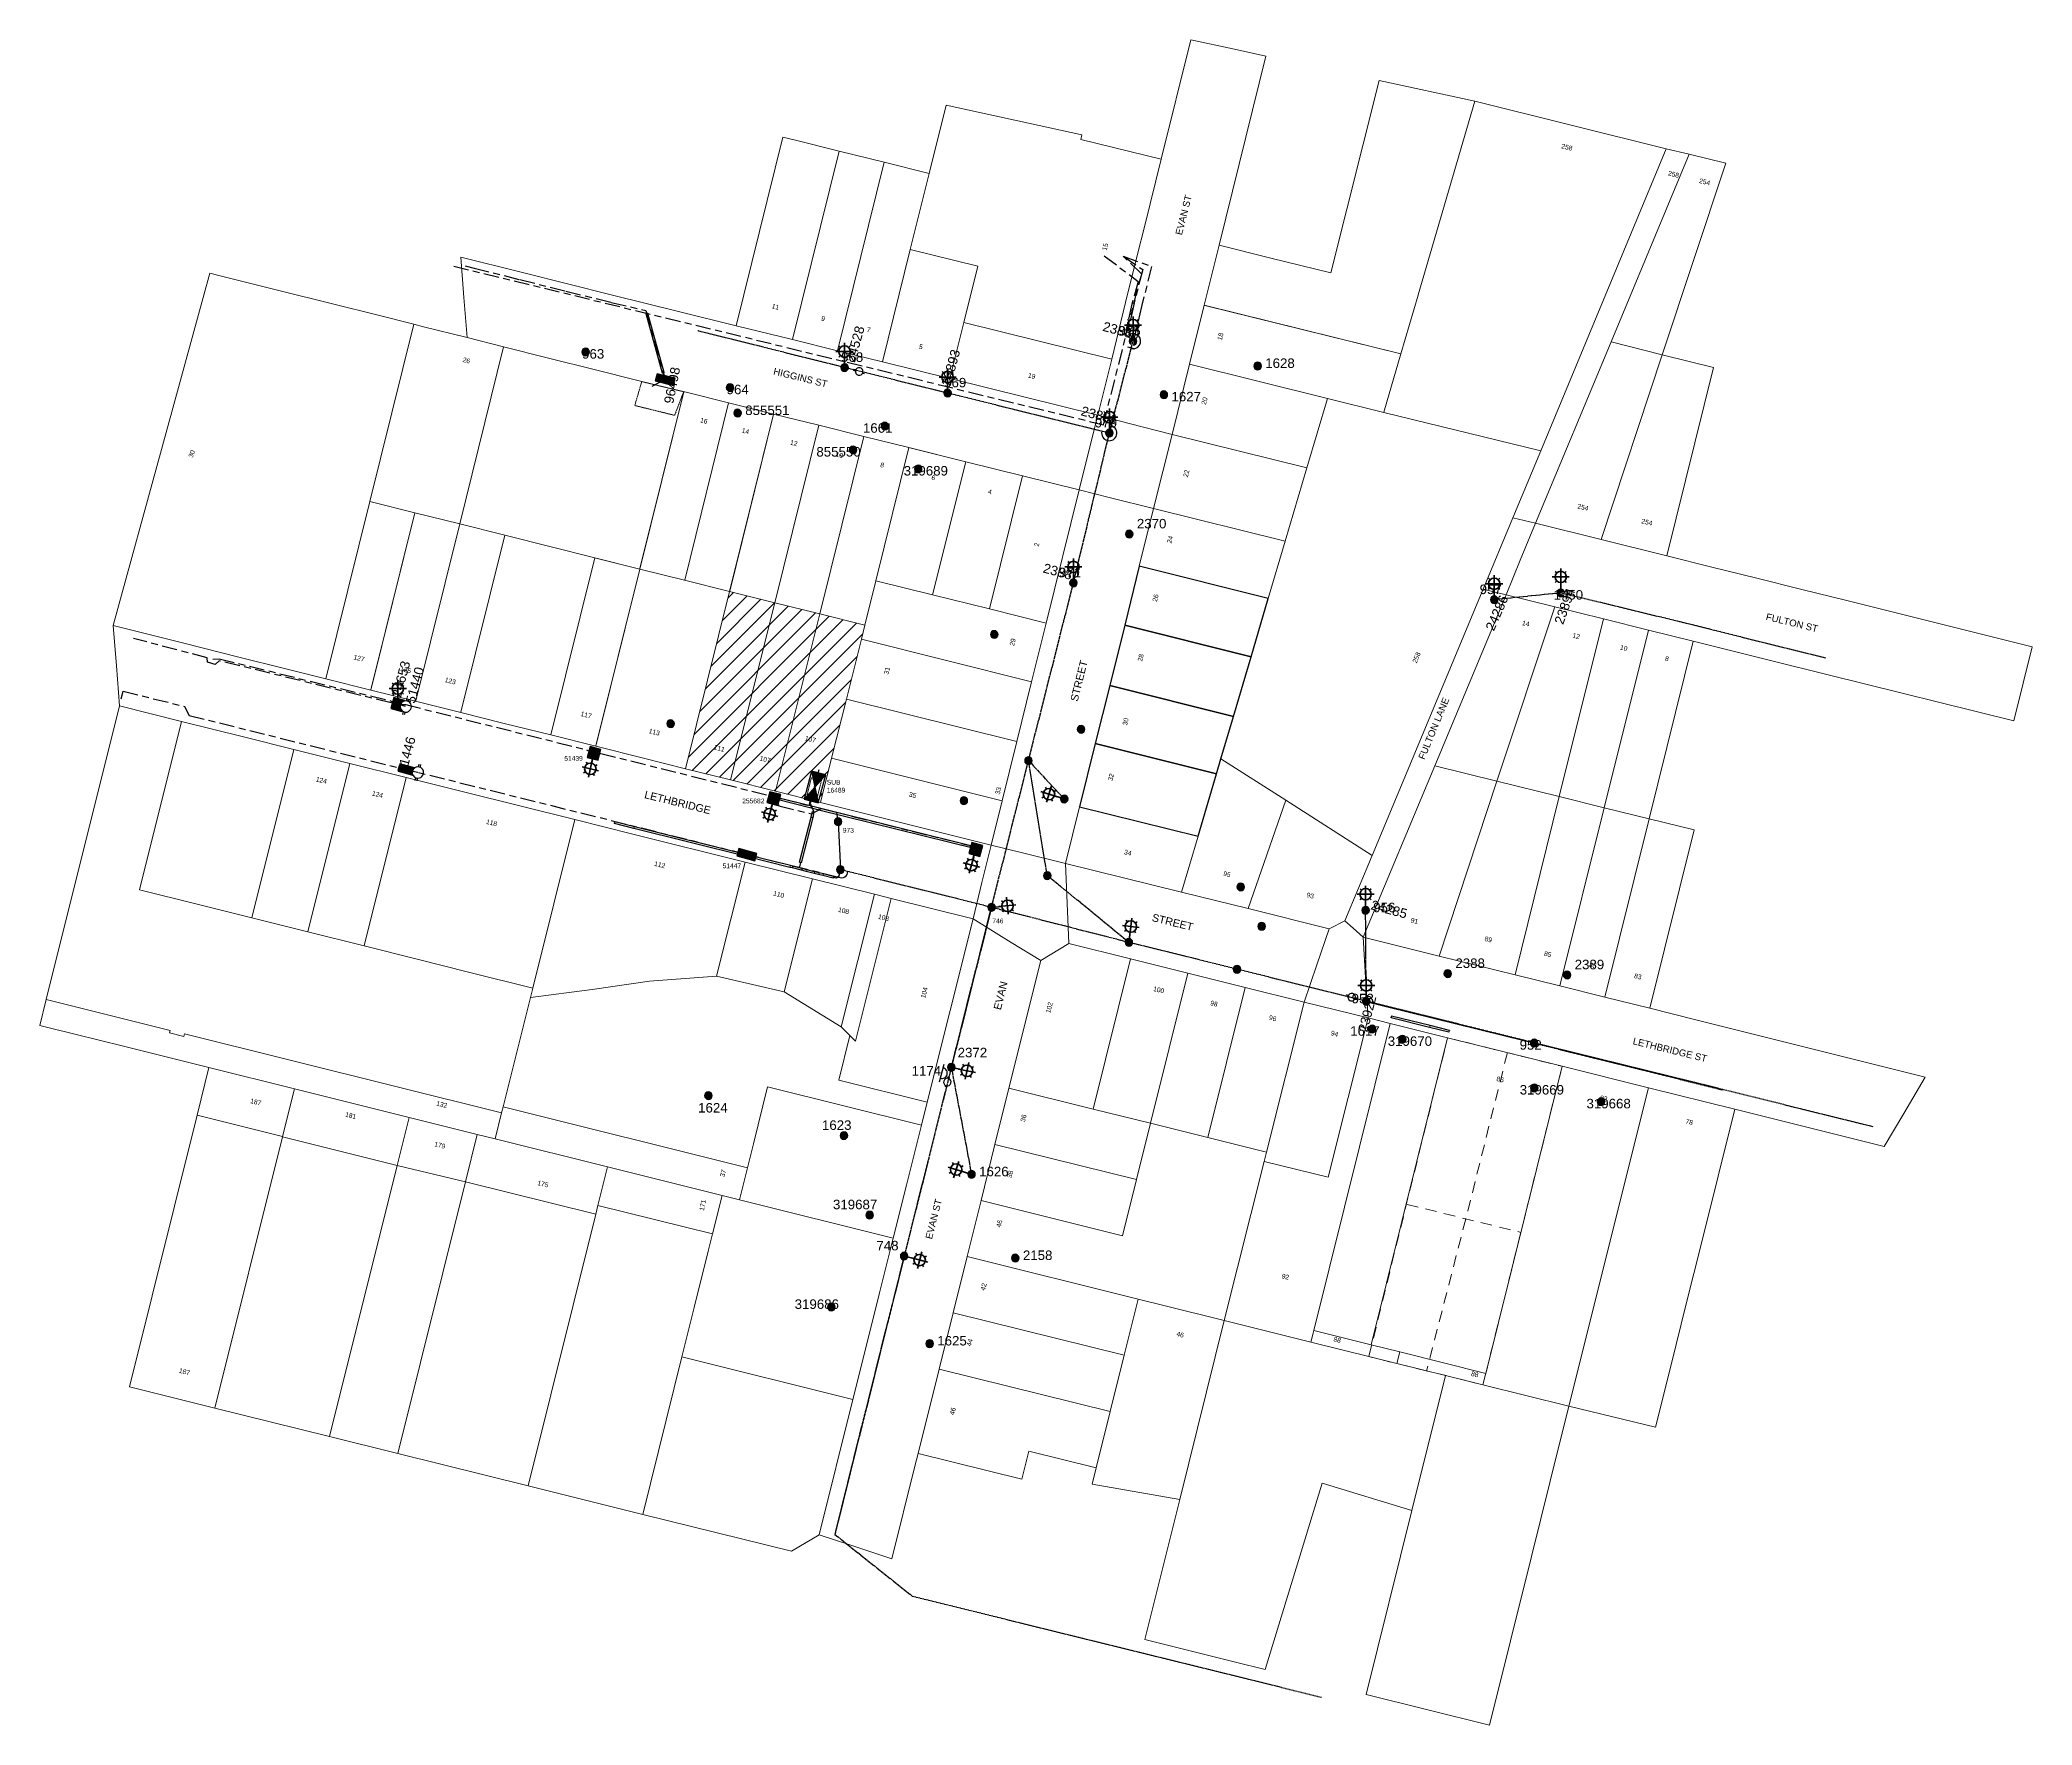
# Model space of a CAD drawing. Header units: metres. Extents: x 286890 to 287414, y 6262219 to 6262662.
import ezdxf
from ezdxf.enums import TextEntityAlignment as Align

# ---------------------------------------------------------------- set-up
doc = ezdxf.new("R2010")
doc.units = ezdxf.units.M
for name, pattern in [('Cable Exist OH', [1, 1, 0]), ('Cable Exist UG', [8.2, 4, -1.2, 1.8, -1.2]), ('Dash', [5, 3, -2]), ('HIDDEN', [0.375, 0.25, -0.125]), ('HIDDEN2', [0.1875, 0.125, -0.0625])]:
    doc.linetypes.add(name, pattern=pattern)
doc.layers.get('0').update_dxf_attribs({"color": 6})
for name, color, linetype in [('_User Miscellaneous1', 7, 'Continuous'), ('Duct_SP_EXT', 7, 'Continuous'), ('Equip_HV_EXT', 7, 'Continuous'), ('Equip_LV_EXT', 7, 'Continuous'), ('Equip_SP_HV_EXT', 7, 'Continuous'), ('Equip_SP_LV_EXT', 7, 'Continuous'), ('Equip_SP_SL_EXT', 7, 'Continuous'), ('Mains_HV_EXT', 7, 'Continuous'), ('Mains_LV_EXT', 7, 'Continuous'), ('Mains_SL_EXT', 7, 'Continuous'), ('Sub_SP_EXT', 7, 'Continuous'), ('SupportsOH_SP_TR_HV_LV_SL_EXT', 7, 'Continuous'), ('SupportsUG_SP_LV_EXT', 7, 'Continuous'), ('SupportsUG_SP_LV_SL_EXT', 7, 'Continuous'), ('Trench_SP_EXT', 7, 'Continuous')]:
    doc.layers.add(name, color=color, linetype=linetype)
for name, color, linetype, lineweight in [('Cadastre Buildings_SP_EXT', 9, 'Continuous', 5), ('Cadastre Developer_SP_EXT', 9, 'Continuous', 5), ('Cadastre Land Parcels_SP_EXT', 9, 'Continuous', 5), ('Cadastre Other Property_SP_EXT', 9, 'HIDDEN', 5), ('Cadastre Roads_SP_EXT', 9, 'Continuous', 5)]:
    doc.layers.add(name, color=color, linetype=linetype, lineweight=lineweight)
doc.styles.add('COLUMN_LABEL', font='arial.ttf')
doc.styles.add('iecARIAL', font='arial.ttf', dxfattribs={"height": 2})
doc.styles.add('POLE_LABEL', font='arial.ttf')
doc.styles.get("Standard").update_dxf_attribs({"font": 'arial.ttf'})
doc.linetypes.add('Cable New UG', pattern='A,7,-0.25,["x",Standard,S=2,R=0,X=0.2,Y=-0.8],-2.1', length=9.35)

# ---------------------------------------------------------------- blocks, each defined once
blk = doc.blocks.new('SUB_PADMOUNT_EXT')
for points in [[(0, 0), (-3.84, 1.92), (-3.84, -1.92)], [(0, 0), (3.84, 1.92), (3.84, -1.92)]]:
    blk.add_hatch(color=256).paths.add_polyline_path(points)
for p, q in [((3.84, 1.92), (-3.84, -1.92)), ((-3.84, 1.92), (3.84, -1.92))]:
    blk.add_line(p, q)
blk.add_lwpolyline([(-3.84, -1.92), (3.84, -1.92), (3.84, 1.92), (-3.84, 1.92)], close=True)
for tag, height, flags, p in [('STREET_CODE', 0.2, 9, (1.5, 0)), ('ASSET_NUM', 3.5, 8, (2, 2)), ('CONSTRUCTED_VOLTAGE', 0.2, 9, (1.5, -0.2)), ('OPERATING_VOLTAGE', 0.2, 9, (1.5, -0.6)), ('ORIENTATION', 0.2, 9, (1.5, -0.8)), ('OWNED_BY', 0.2, 9, (1.5, -1)), ('OPERATED_BY', 0.2, 9, (1.5, -1.2)), ('SECONDARY_VOLTAGE', 0.2, 9, (1.5, -1.6)), ('STATE', 0.2, 9, (1.5, -1.8)), ('SUBSTATION_TYPE', 0.2, 9, (1.5, -2.2)), ('STREETNAME', 0.2, 9, (1.5, -3)), ('SUBURB', 0.2, 9, (1.5, -3.2)), ('Z', 0.2, 1, (1.5, -3.6)), ('NO_PHASES', 0.2, 9, (1.5, -0.4)), ('MAINTAINED_BY', 0.2, 9, (1.5, -1.4)), ('PARENT', 0.2, 9, (1.5, -2)), ('USAGE', 0.2, 9, (1.5, -2.4)), ('LEGEND', 0.2, 9, (1.5, -2.6)), ('LOCATION', 0.2, 9, (1.5, -2.8)), ('NOTES', 0.2, 9, (1.5, -3.4))]:
    blk.add_attdef(tag, text='', height=height, dxfattribs=dict(flags=flags)).set_placement(p, align=Align.MIDDLE_LEFT)
blk = doc.blocks.new('COLUMN_EXT')
blk.add_hatch(color=256).paths.add_polyline_path([(-1.49, 1.48), (-1.49, -1.49), (1.48, -1.49), (1.48, 1.48)])
blk.add_lwpolyline([(-1.49, -1.49), (1.48, -1.49), (1.48, 1.48), (-1.49, 1.48)], close=True)
for tag, height, style, flags, p in [('STRUCTURE_PLANT_NUMBER', 0.2, 'POLE_LABEL', 9, (1.81, 0.03)), ('ASSET_NUM', 2.5, 'COLUMN_LABEL', 8, (2, 2)), ('STREET_CODE', 0.2, 'COLUMN_LABEL', 9, (1.81, -0.2))]:
    blk.add_attdef(tag, text='', height=height, dxfattribs=dict(style=style, flags=flags)).set_placement(p, align=Align.MIDDLE_LEFT)
at = {"flags": 1}
blk.add_attdef('Z', (1.81, -2.35), '', height=0.2, dxfattribs=at)
at = {"flags": 9}
for tag, p in [('COLUMN_TYPE', (1.81, -0.4)), ('OWNED_BY', (1.81, -0.6)), ('STATE', (1.81, -0.8)), ('USAGE', (1.81, -1)), ('STREETNAME', (1.81, -1.6)), ('SUBURB', (1.81, -1.8)), ('LEGEND', (1.81, -1.2)), ('LOCATION', (1.81, -1.4)), ('NOTES', (1.81, -2))]:
    blk.add_attdef(tag, text='', height=0.2, dxfattribs=at).set_placement(p, align=Align.MIDDLE_LEFT)
blk = doc.blocks.new('PILLAR_EXT')
blk.add_hatch(color=256).paths.add_polyline_path([(-2.475, 0.99), (-2.475, -0.99), (2.475, -0.99), (2.475, 0.99)])
blk.add_lwpolyline([(-2.475, -0.99), (2.475, -0.99), (2.475, 0.99), (-2.475, 0.99)], close=True)
at = {"style": 'iecARIAL', "flags": 8}
blk.add_attdef('ASSET_NUM', (1.5, 3.5), '', height=2.5, dxfattribs=at)
for tag, p, flags in [('OWNED_BY', (0, -0.2), 9), ('STATE', (0, -0.4), 9), ('SUPPORT_TYPE', (0, -0.6), 9), ('STREETNAME', (0, -1.8), 9), ('SUBURB', (0, -2), 1), ('USAGE', (0, -0.8), 9), ('LEGEND', (0, -1), 9), ('LOCATION', (0, -1.2), 9), ('NOTES', (0, -1.4), 9), ('PARENT', (0, -1.6), 9)]:
    blk.add_attdef(tag, p, '', height=0.2, dxfattribs=dict(flags=flags))
blk = doc.blocks.new('LV_OH_LINKS_OPEN_EXT')
for p, q in [((-0.17, 4.97), (-0.17, 5.46)), ((0.17, 4.97), (0.17, 5.46)), ((-0.17, 3), (-0.17, 2.5)), ((0.17, 3), (0.17, 2.5))]:
    blk.add_line(p, q)
blk.add_lwpolyline([(0, 2.99, 1), (0, 4.98, 1)], format="xyb", close=True)
at = {"flags": 9}
for tag, p in [('ACTUAL_STATUS', (0, 0)), ('CONSTRUCTED_VOLTAGE', (0, -0.2)), ('OPERATING_VOLTAGE', (0, -0.6)), ('ORIENTATION', (0, -0.8)), ('OWNED_BY', (0, -1)), ('STATE', (0, -1.2)), ('SWITCH_TYPE', (0, -1.4)), ('NO_PHASES', (0, -0.4)), ('USAGE', (0, -1.6)), ('LEGEND', (0, -1.8)), ('NOTES', (0, -2))]:
    blk.add_attdef(tag, text='', height=0.2, dxfattribs=at).set_placement(p, align=Align.MIDDLE_LEFT)
at = {"flags": 1}
blk.add_attdef('Z', (0, 0), '', height=0.2, dxfattribs=at)
blk = doc.blocks.new('SL_LANTERN_EXT')
at = {"lineweight": 40}
for p, q in [((-1.46, 5.68), (-1.06, 5.28)), ((0, 1.97), (0, 6.47)), ((1.46, 5.68), (1.06, 5.28)), ((-2.25, 4.22), (2.25, 4.22)), ((-1.46, 2.76), (-1.06, 3.16)), ((0, 0), (0, 2.72)), ((1.46, 2.76), (1.06, 3.16))]:
    blk.add_line(p, q, dxfattribs=at)
blk.add_circle((0, 4.22), 1.5, dxfattribs=at)
at = {"style": 'iecARIAL', "flags": 8}
blk.add_attdef('ASSET_NUM', (1.5, 1.5), '', height=2.5, dxfattribs=at)
for tag, p, height, flags in [('OPERATING_VOLTAGE', (0.98, -1.65), 0.2, 9), ('ORIENTATION', (0.98, -1.85), 0.2, 9), ('OWNED_BY', (0.98, -2.05), 0.2, 9), ('STATE', (0.98, -2.25), 0.2, 9), ('CONSTRUCTED_VOLTAGE', (0.98, -0.65), 0.2, 9), ('CONTROL_TYPE', (0.98, -0.85), 0.2, 9), ('LANTERN_PURPOSE', (0.98, -1.05), 0.2, 9), ('LANTERN_TYPE', (0.98, -1.25), 0.2, 9), ('NO_PHASES', (0.98, -1.45), 0.2, 9), ('USAGE', (0.98, -2.45), 0.2, 9), ('CEXIST', (0.98, -2.65), 0.2, 9), ('CNEW', (0.98, -2.85), 0.2, 9), ('CNUMBER', (0.98, -3.05), 0.2, 9), ('CREMOVE', (0.98, -3.25), 0.2, 9), ('CREPLACE', (0.98, -3.45), 0.2, 9), ('LKINGHEIGHT', (0.98, -3.65), 0.2, 9), ('LBRACKET', (0.98, -3.85), 0.2, 9), ('LBRACKETVOCAB', (0.98, -4.05), 0.2, 9), ('LCATEGORY', (0.98, -4.25), 0.2, 9), ('LCHARGE1', (0.98, -4.45), 0.2, 9), ('LCHARGE1PERCENT', (0.98, -4.65), 0.2, 9), ('LCHARGE2', (0.98, -4.85), 0.2, 9), ('LCHARGE2PERCENT', (0.98, -5.05), 0.2, 9), ('LCHARGE3', (0.98, -5.25), 0.2, 9), ('LNUMBER', (2.18, -3.25), 2.5, 8), ('STREETNAME', (0.98, -9.25), 0.2, 9), ('SUBURB', (0.98, -9.45), 0.2, 1), ('LCHARGE3PERCENT', (0.98, -5.45), 0.2, 9), ('LEXIST', (0.98, -5.65), 0.2, 9), ('LLAMP', (0.98, -5.85), 0.2, 9), ('LLAMPVOCAB', (0.98, -6.05), 0.2, 9), ('LMAST', (0.98, -6.25), 0.2, 9), ('LMASTVOCAB', (0.98, -6.45), 0.2, 9), ('LNEW', (0.98, -6.65), 0.2, 9), ('LANTNUMBER', (0.98, -6.85), 0.2, 9), ('LOUTREACH', (0.98, -7.25), 0.2, 9), ('LOUTREACHVOCAB', (0.98, -7.45), 0.2, 9), ('LRATECODE', (0.98, -7.65), 0.2, 9), ('LREMOVE', (0.98, -7.85), 0.2, 9), ('LREPLACE', (0.98, -8.05), 0.2, 9), ('LTYPE', (0.98, -8.25), 0.2, 9), ('LTYPEVOCAB', (0.98, -8.45), 0.2, 9), ('LEGEND', (0.98, -8.65), 0.2, 9), ('LOCATION', (0.98, -8.85), 0.2, 9), ('NOTES', (0.98, -9.05), 0.2, 9)]:
    blk.add_attdef(tag, p, '', height=height, dxfattribs=dict(flags=flags))
blk = doc.blocks.new('POLE_EXT')
blk.add_hatch(color=256).paths.add_polyline_path([(-1, 0, 1), (1, 0, 1)])
blk.add_lwpolyline([(-1, 0, 1), (1, 0, 1)], format="xyb", close=True)
for tag, height, flags, p in [('pNumber', 2.5, 8, (-17.84, 2.07)), ('OWNED_BY', 0.2, 9, (1.35, -0.4)), ('SPECIAL_USE', 0.2, 9, (1.35, -0.8)), ('STATE', 0.2, 9, (1.35, -1)), ('cLV', 0.2, 9, (1.35, -1.4)), ('hDepth', 0.2, 9, (1.35, -1.6)), ('hDia', 0.2, 9, (1.35, -1.8)), ('cHV', 0.2, 9, (1.35, -2)), ('cLinedev', 0.2, 9, (1.35, -3.4)), ('pExisting', 0.2, 9, (1.35, -3.8)), ('pFooting', 0.2, 9, (1.35, -4.4)), ('pNew', 0.2, 9, (1.35, -4.6)), ('pRelocate', 0.2, 9, (1.35, -5)), ('pRemove', 0.2, 9, (1.35, -5.2)), ('PARENT', 0.2, 9, (1.35, -0.6)), ('USAGE', 0.2, 9, (1.35, -1.2)), ('LBRACKET', 0.2, 9, (1.35, -2.2)), ('LExisting', 0.2, 9, (1.35, -2.4)), ('LANTNUMBER', 0.2, 9, (1.35, -2.6)), ('LOther', 0.2, 9, (1.35, -2.8)), ('LRemove', 0.2, 9, (1.35, -3)), ('LEGEND', 0.2, 9, (1.35, -3.2)), ('LOCATION', 0.2, 9, (1.35, -3.6)), ('PFNUMBER', 0.2, 9, (1.35, -4)), ('NEWPFNUMBER', 0.2, 9, (1.35, -4.2)), ('pReplace', 0.2, 9, (1.35, -5.4)), ('pStay', 0.2, 9, (1.35, -5.6)), ('pType', 0.2, 9, (1.35, -5.8)), ('cspan', 0.2, 9, (1.35, -6)), ('STREETNAME', 0.2, 9, (1.35, -6.2)), ('SUBURB', 0.2, 9, (1.35, -6.4)), ('OPERATED_BY', 0.2, 9, (1.36, -7.01)), ('NOTES', 0.2, 9, (1.35, -6.6)), ('MAINTAINED_BY', 0.2, 9, (1.36, -6.81))]:
    blk.add_attdef(tag, text='', height=height, dxfattribs=dict(flags=flags)).set_placement(p, align=Align.MIDDLE_LEFT)
at = {"style": 'POLE_LABEL'}
for tag, height, flags, p in [('STRUCTURE_PLANT_NUMBER', 0.2, 9, (1.35, 0.03)), ('ASSET_NUM', 2.5, 8, (2, 2)), ('STREET_CODE', 0.2, 9, (1.35, -0.2))]:
    blk.add_attdef(tag, text='', height=height, dxfattribs=dict(at, flags=flags)).set_placement(p, align=Align.MIDDLE_LEFT)
at = {"flags": 1}
blk.add_attdef('Z', (1.35, -7.33), '', height=0.2, dxfattribs=at)
blk = doc.blocks.new('LV_UG_LINKS_OPEN_EXT')
for p, q in [((-0.25, 1.47), (-0.25, 2.22)), ((0.25, 1.47), (0.25, 2.22)), ((-0.25, -1.47), (-0.25, -2.22)), ((0.25, -1.47), (0.25, -2.22))]:
    blk.add_line(p, q)
at = {"flags": 9}
for tag, p in [('ACTUAL_STATUS', (0, 0)), ('CONSTRUCTED_VOLTAGE', (0, -0.2)), ('OPERATING_VOLTAGE', (0, -0.6)), ('ORIENTATION', (0, -0.8)), ('STATE', (0, -1)), ('SWITCH_TYPE', (0, -1.2)), ('NO_PHASES', (0, -0.4)), ('USAGE', (0, -1.4)), ('NOTES', (0, -1.6))]:
    blk.add_attdef(tag, text='', height=0.2, dxfattribs=at).set_placement(p, align=Align.MIDDLE_LEFT)
at = {"flags": 1}
blk.add_attdef('Z', (0, 0), '', height=0.2, dxfattribs=at)
blk.add_wipeout([(-0.25, 1.47), (-0.43, 1.43), (-0.61, 1.36), (-0.77, 1.28), (-0.93, 1.17), (-1.07, 1.05), (-1.19, 0.9), (-1.29, 0.75), (-1.38, 0.58), (-1.44, 0.4), (-1.48, 0.22), (-1.49, 0.03), (-1.49, -0.16), (-1.45, -0.34), (-1.4, -0.52), (-1.32, -0.69), (-1.23, -0.85), (-1.11, -1), (-0.98, -1.13), (-0.83, -1.24), (-0.66, -1.34), (-0.49, -1.41), (-0.31, -1.46), (-0.13, -1.49), (0.06, -1.49), (0.25, -1.47), (0.43, -1.43), (0.61, -1.36), (0.77, -1.28), (0.93, -1.17), (1.07, -1.05), (1.19, -0.9), (1.29, -0.75), (1.38, -0.58), (1.44, -0.4), (1.48, -0.22), (1.49, -0.03), (1.49, 0.16), (1.45, 0.34), (1.4, 0.52), (1.32, 0.69), (1.23, 0.85), (1.11, 1), (0.98, 1.13), (0.83, 1.24), (0.66, 1.34), (0.49, 1.41), (0.31, 1.46), (0.13, 1.49), (-0.06, 1.49)])
blk.add_lwpolyline([(0, -1.49, 1), (0, 1.49, 1)], format="xyb", close=True)
blk = doc.blocks.new('HV_USL_CLOSED_EXT')
blk.add_line((2.4, 5.5), (-2.4, 5.5))
blk.add_lwpolyline([(1.44, 5.5, 0.414214), (0, 6.94, 0.414214), (-1.44, 5.5)], format="xyb")
for tag, height, flags, p in [('STREET_CODE', 0.2, 9, (1.5, 0)), ('ASSET_NUM', 2.5, 8, (2, 2)), ('ACTUAL_STATUS', 0.2, 9, (1.5, -0.2)), ('CONSTRUCTED_VOLTAGE', 0.2, 9, (1.5, -0.4)), ('OPERATING_VOLTAGE', 0.2, 9, (1.5, -0.8)), ('ORIENTATION', 0.2, 9, (1.5, -1)), ('OWNED_BY', 0.2, 9, (1.5, -1.2)), ('OPERATED_BY', 0.2, 9, (1.5, -1.4)), ('STATE', 0.2, 9, (1.5, -1.8)), ('SWITCH_TYPE', 0.2, 9, (1.5, -2)), ('STREETNAME', 0.2, 9, (1.5, -2.8)), ('SUBURB', 0.2, 9, (1.5, -3)), ('Z', 0.2, 1, (1.5, -3.6)), ('NO_PHASES', 0.2, 9, (1.5, -0.6)), ('MAINTAINED_BY', 0.2, 9, (1.5, -1.6)), ('USAGE', 0.2, 9, (1.5, -2.2)), ('LEGEND', 0.2, 9, (1.5, -2.4)), ('LOCATION', 0.2, 9, (1.5, -2.6)), ('NOTES', 0.2, 9, (1.5, -3.2)), ('LABEL_ALIGNMENT', 0.2, 9, (1.5, -3.4))]:
    blk.add_attdef(tag, text='', height=height, dxfattribs=dict(flags=flags)).set_placement(p, align=Align.MIDDLE_LEFT)
blk = doc.blocks.new('End Shackle_EXT')
blk.add_wipeout([(0, 0.25), (1.81, 0.25), (1.82, -0.25), (0, -0.25)])
blk.add_line((1.81, -1), (1.81, 1))
at = {"flags": 1}
blk.add_attdef('Z', (0, 0), '', height=0.2, dxfattribs=at)
at = {"flags": 9}
for tag, p in [('CONNECTOR_TYPE', (0, 0)), ('CONSTRUCTED_VOLTAGE', (0, -0.2)), ('OPERATING_VOLTAGE', (0, -0.6)), ('ORIENTATION', (0, -0.8)), ('OWNED_BY', (0, -1)), ('STATE', (0, -1.2)), ('NO_PHASES', (0, -0.4)), ('USAGE', (0, -1.4)), ('NOTES', (0, -1.6))]:
    blk.add_attdef(tag, text='', height=0.2, dxfattribs=at).set_placement(p, align=Align.MIDDLE_LEFT)
blk = doc.blocks.new('CONNECTOR_NODE_EXT')
h = blk.add_hatch(color=256)
edge = h.paths.add_edge_path()
edge.add_arc((0, 0), 0.5, 0, 360)
blk.add_circle((0, 0), 0.5)
at = {"flags": 1}
blk.add_attdef('Z', (0, 0), '', height=0.2, dxfattribs=at)
at = {"flags": 9}
for tag, p in [('CONNECTOR_TYPE', (0, 0)), ('CONSTRUCTED_VOLTAGE', (0, -0.2)), ('OPERATING_VOLTAGE', (0, -0.6)), ('ORIENTATION', (0, -0.8)), ('SUBTYPE', (0, -1)), ('NO_PHASES', (0, -0.4)), ('USAGE', (0, -1.2)), ('NOTES', (0, -1.4))]:
    blk.add_attdef(tag, text='', height=0.2, dxfattribs=at).set_placement(p, align=Align.MIDDLE_LEFT)

msp = doc.modelspace()

# ---------------------------------------------------------------- hatches: boundary and pattern name
at = {"layer": '_User Miscellaneous1'}
h = msp.add_hatch(dxfattribs=at)
h.set_pattern_fill('ANSI31', color=256)
h.paths.add_polyline_path([(287106.12, 6262504.68), (287107.05, 6262508.39), (287095.21, 6262511.34), (287083.53, 6262464.69), (287091.14, 6262462.78), (287093.02, 6262470), (287096.74, 6262469.03), (287094.87, 6262461.85), (287095.35, 6262461.73), (287098.28, 6262473.41), (287102.18, 6262488.95)])
h.paths.add_polyline_path([(287095.21, 6262511.34), (287083.32, 6262514.3), (287071.7, 6262467.64), (287083.53, 6262464.69)])
h.paths.add_polyline_path([(287083.32, 6262514.3), (287071.46, 6262517.25), (287059.88, 6262470.6), (287059.88, 6262470.6), (287071.7, 6262467.64)])
h.paths.add_polyline_path([(287090.59, 6262477.75), (287095.55, 6262476.51), (287096.22, 6262479.18), (287091.26, 6262480.42)], flags=24)
h.paths.add_polyline_path([(287078.7, 6262472.44), (287083.66, 6262471.21), (287084.33, 6262473.88), (287079.36, 6262475.12)], flags=24)
h.paths.add_polyline_path([(287066.64, 6262475.39), (287071.59, 6262474.16), (287072.24, 6262476.79), (287067.29, 6262478.02)], flags=24)

# ---------------------------------------------------------------- linework, layer by layer
at = {"layer": '_User Miscellaneous1', "linetype": 'Cable New UG'}
msp.add_line((287100.02, 6262456.64), (287099.69, 6262459.14), dxfattribs=at)
at = {"layer": '_User Miscellaneous1'}
msp.add_line((287100.02, 6262456.64), (287100.62, 6262444.04), dxfattribs=at)
at = {"layer": '_User Miscellaneous1', "color": 7, "linetype": 'Continuous'}
for points in [[(287213.2, 6262515.41), (287179.26, 6262523.87), (287175.41, 6262508.36), (287208.67, 6262500.06), (287213.2, 6262515.41)], [(287208.67, 6262500.06), (287175.41, 6262508.36), (287171.48, 6262492.52), (287204.04, 6262484.39), (287208.67, 6262500.06)], [(287204.04, 6262484.39), (287171.48, 6262492.52), (287167.68, 6262477.2), (287199.58, 6262469.29), (287200.75, 6262473.24), (287204.04, 6262484.39)], [(287199.58, 6262469.29), (287167.68, 6262477.2), (287163.55, 6262460.54), (287194.72, 6262452.81), (287199.58, 6262469.29)]]:
    msp.add_lwpolyline(points, close=True, dxfattribs=at)
at = {"layer": 'Cadastre Buildings_SP_EXT', "linetype": 'Continuous'}
for points in [[(287267.58, 6262646.31), (287242.34, 6262651.73), (287229.69, 6262601.14), (287229.68, 6262601.08), (287213.85, 6262605.01), (287200.24, 6262608.4), (287196.31, 6262592.59), (287248.1, 6262579.77), (287252.63, 6262595.24), (287252.65, 6262595.3), (287267.58, 6262646.31)], [(287047.83, 6262523.26), (287059.37, 6262569.82), (287047.33, 6262572.81), (287035.85, 6262575.66), (287023.78, 6262578.69), (287012, 6262581.65), (287000.45, 6262535.06), (287000.43, 6262535.01), (287012.28, 6262532.04), (287012.64, 6262531.95), (287024.19, 6262529.07), (287035.96, 6262526.12), (287047.8, 6262523.16), (287047.83, 6262523.26)], [(286956.79, 6262475.69), (286943.52, 6262479), (286927.22, 6262483.07), (286916.14, 6262438.71), (286931.33, 6262434.92), (286945.71, 6262431.33), (286956.79, 6262475.69)], [(287260.38, 6262399.79), (287245.29, 6262403.55), (287225.19, 6262322.78), (287240.27, 6262319.01), (287260.38, 6262399.79)], [(286983.96, 6262366.19), (286953.79, 6262373.72), (286936.03, 6262302.34), (286966.2, 6262294.84), (286983.96, 6262366.19)], [(287001.92, 6262361.9), (286983.96, 6262366.19), (286966.2, 6262294.84), (286984.13, 6262290.39), (287001.92, 6262361.9)], [(287259.81, 6262310.91), (287247.05, 6262314.08), (287240.75, 6262315.65), (287224.42, 6262319.71), (287201.6, 6262325.38), (287189.9, 6262278.31), (287180.73, 6262241.44), (287204.61, 6262235.5), (287212.36, 6262233.57), (287227.41, 6262282.62), (287250.98, 6262275.39), (287259.81, 6262310.91)], [(287095.03, 6262269.02), (287103.89, 6262304.61), (287058.92, 6262315.8), (287048.61, 6262274.37), (287087.75, 6262264.64), (287095.03, 6262269.02)], [(287282.49, 6262263.32), (287287.39, 6262283.07), (287292.31, 6262302.83), (287269.68, 6262308.46), (287259.81, 6262310.91), (287250.98, 6262275.39), (287238.95, 6262226.97), (287271.44, 6262218.89), (287282.49, 6262263.32)]]:
    msp.add_lwpolyline(points, close=True, dxfattribs=at)
at = {"layer": 'Cadastre Buildings_SP_EXT', "color": 7, "linetype": 'Continuous'}
for points in [[(287035.96, 6262526.12), (287024.19, 6262529.07), (287012.64, 6262531.95), (287012.28, 6262532.04), (287000.72, 6262485.49), (287000.7, 6262485.4), (287012.13, 6262482.54), (287024.39, 6262479.48), (287035.96, 6262526.12)], [(287019.03, 6262410.43), (287019.64, 6262412.87), (287003.13, 6262416.99), (286988.9, 6262420.55), (286975.29, 6262423.95), (286960.5, 6262427.64), (286945.71, 6262431.33), (286931.33, 6262434.92), (286916.14, 6262438.71), (286927.22, 6262483.07), (286910.95, 6262487.13), (286891.66, 6262409.87), (286924.22, 6262401.75), (286924.05, 6262401.07), (286927.84, 6262400.12), (286928.01, 6262400.8), (287011.44, 6262380), (287011.84, 6262381.62), (287019.03, 6262410.43)], [(287121.97, 6262376.77), (287123.48, 6262382.86), (287100.19, 6262388.67), (287103.11, 6262400.37), (287100.82, 6262402.65), (287085.84, 6262411.86), (287068.03, 6262416.04), (287050.4, 6262414.66), (287035.25, 6262412.47), (287019.03, 6262410.43), (287011.84, 6262381.62), (287076.14, 6262365.59), (287077.72, 6262371.92), (287081.44, 6262386.88), (287121.97, 6262376.77)], [(287121.97, 6262376.77), (287081.44, 6262386.88), (287077.72, 6262371.92), (287076.14, 6262365.59), (287074.04, 6262357.16), (287114.45, 6262347.06), (287117.98, 6262361.02), (287121.97, 6262376.77)], [(287036.23, 6262353.37), (287001.92, 6262361.9), (286984.13, 6262290.39), (287018.44, 6262281.86), (287036.23, 6262353.37)], [(287058.92, 6262315.8), (287062.15, 6262328.77), (287065.85, 6262343.65), (287066.98, 6262348.2), (287036.79, 6262355.63), (287036.23, 6262353.37), (287018.44, 6262281.86), (287048.61, 6262274.37), (287058.92, 6262315.8)], [(287074.04, 6262357.16), (287069.49, 6262358.29), (287066.98, 6262348.2), (287065.85, 6262343.65), (287062.15, 6262328.77), (287058.92, 6262315.8), (287103.89, 6262304.61), (287107.26, 6262318.18), (287110.87, 6262332.68), (287114.45, 6262347.06), (287074.04, 6262357.16)]]:
    msp.add_lwpolyline(points, close=True, dxfattribs=at)
at = {"layer": 'Cadastre Developer_SP_EXT', "linetype": 'Dash'}
for points in [[(287260.37, 6262399.81), (287290.52, 6262392.28), (287269.68, 6262308.48), (287239.65, 6262315.88), (287260.37, 6262399.81)], [(287276.12, 6262395.89), (287265.17, 6262352.14), (287254.83, 6262312.05)], [(287249.72, 6262355.94), (287279.65, 6262348.58)]]:
    msp.add_lwpolyline(points, dxfattribs=at)
at = {"layer": 'Cadastre Land Parcels_SP_EXT', "linetype": 'Continuous'}
for points in [[(287164.17, 6262637.47), (287128.41, 6262645.25), (287123.95, 6262627.28), (287118.99, 6262607.25), (287136.75, 6262602.86), (287133.08, 6262588.06), (287171.99, 6262578.42), (287175.67, 6262593.29), (287178.73, 6262605.64), (287180.7, 6262613.57), (287185.02, 6262630.99), (287163.86, 6262636.24), (287164.17, 6262637.47)], [(287317.88, 6262633.74), (287267.58, 6262646.31), (287252.65, 6262595.3), (287252.63, 6262595.24), (287248.1, 6262579.77), (287243.6, 6262564.42), (287243.59, 6262564.37), (287284.89, 6262554.22), (287317.88, 6262633.74)], [(287100.28, 6262633.15), (287088.8, 6262635.99), (287085.49, 6262636.81), (287073.19, 6262587.19), (287087.98, 6262583.53), (287100.28, 6262633.15)], [(287112.12, 6262630.21), (287100.28, 6262633.15), (287087.98, 6262583.53), (287099.82, 6262580.59), (287112.12, 6262630.21)], [(287303.4, 6262582.91), (287323.94, 6262632.36), (287317.88, 6262633.74), (287284.89, 6262554.22), (287277.57, 6262536.59), (287283.48, 6262535.2), (287303.4, 6262582.91)], [(287316.86, 6262579.56), (287303.4, 6262582.91), (287323.94, 6262632.36), (287333.55, 6262629.98), (287316.86, 6262579.56)], [(287123.95, 6262627.28), (287112.12, 6262630.21), (287099.82, 6262580.59), (287111.66, 6262577.66), (287118.99, 6262607.25), (287123.95, 6262627.28)], [(287133.08, 6262588.06), (287136.75, 6262602.86), (287118.99, 6262607.25), (287111.66, 6262577.66), (287129.42, 6262573.26), (287133.08, 6262588.06)], [(286976.76, 6262540.93), (286988.33, 6262587.59), (286978.99, 6262589.93), (286967, 6262592.93), (286952.52, 6262596.56), (286937.74, 6262600.27), (286934.71, 6262601.03), (286921.97, 6262554.58), (286909.26, 6262508.27), (286928.24, 6262503.52), (286942.32, 6262500), (286954.32, 6262497), (286965.18, 6262494.28), (286976.76, 6262540.93)], [(287243.6, 6262564.42), (287248.1, 6262579.77), (287196.54, 6262592.53), (287196.31, 6262592.59), (287192.45, 6262577.03), (287228.74, 6262568.02), (287243.59, 6262564.37), (287243.6, 6262564.42)], [(287000.45, 6262535.06), (287012, 6262581.65), (287002.38, 6262584.06), (286990.9, 6262586.94), (286988.33, 6262587.59), (286976.76, 6262540.93), (286988.59, 6262537.97), (287000.43, 6262535.01), (287000.45, 6262535.06)], [(287171.99, 6262578.42), (287133.08, 6262588.06), (287129.42, 6262573.26), (287168.32, 6262563.62), (287171.99, 6262578.42)], [(287316.86, 6262579.56), (287303.4, 6262582.91), (287283.48, 6262535.2), (287300.78, 6262530.9), (287316.86, 6262579.56)], [(287228.74, 6262568.02), (287192.45, 6262577.03), (287187.87, 6262558.59), (287223.35, 6262549.77), (287228.74, 6262568.02)], [(287330.33, 6262576.21), (287316.86, 6262579.56), (287300.78, 6262530.9), (287318.08, 6262526.6), (287330.33, 6262576.21)], [(287059.64, 6262520.26), (287071.2, 6262566.88), (287059.65, 6262569.75), (287059.37, 6262569.82), (287047.8, 6262523.16), (287059.63, 6262520.21), (287059.64, 6262520.26)], [(287071.48, 6262517.36), (287083.03, 6262563.95), (287071.2, 6262566.88), (287059.64, 6262520.26), (287059.63, 6262520.21), (287071.46, 6262517.25), (287071.48, 6262517.36)], [(287133.58, 6262551.4), (287118.64, 6262555.11), (287109.94, 6262520.05), (287124.88, 6262516.34), (287133.58, 6262551.4)], [(287223.35, 6262549.77), (287187.87, 6262558.59), (287183.03, 6262539.07), (287217.64, 6262530.45), (287223.35, 6262549.77)], [(286988.59, 6262537.97), (286976.76, 6262540.93), (286965.18, 6262494.28), (286977.02, 6262491.32), (286988.59, 6262537.97)], [(286988.88, 6262488.46), (287000.43, 6262535.01), (286988.59, 6262537.97), (286977.04, 6262491.4), (286977.02, 6262491.32), (286988.85, 6262488.36), (286988.88, 6262488.46)], [(287217.64, 6262530.45), (287183.03, 6262539.07), (287179.26, 6262523.87), (287213.2, 6262515.41), (287217.64, 6262530.45)], [(287000.72, 6262485.49), (287012.28, 6262532.04), (287000.43, 6262535.01), (286988.88, 6262488.46), (286988.85, 6262488.36), (287000.7, 6262485.4), (287000.72, 6262485.49)], [(287273.37, 6262467.29), (287256.98, 6262471.33), (287275.78, 6262516.41), (287288.57, 6262513.22), (287273.37, 6262467.29)], [(287301.37, 6262510.04), (287288.57, 6262513.22), (287273.37, 6262467.29), (287289.76, 6262463.25), (287301.37, 6262510.04)], [(287313.2, 6262507.1), (287301.37, 6262510.04), (287289.76, 6262463.25), (287301.59, 6262460.33), (287313.2, 6262507.1)], [(287313.43, 6262457.41), (287301.59, 6262460.33), (287313.2, 6262507.1), (287325.03, 6262504.15), (287313.43, 6262457.41)], [(286971.57, 6262472), (286956.79, 6262475.69), (286945.71, 6262431.33), (286960.5, 6262427.64), (286971.57, 6262472)], [(286986.36, 6262468.3), (286971.57, 6262472), (286960.5, 6262427.64), (286975.29, 6262423.95), (286986.36, 6262468.3)], [(287273.37, 6262467.29), (287256.98, 6262471.33), (287238.19, 6262426.26), (287258.14, 6262421.31), (287273.37, 6262467.29)], [(287289.76, 6262463.25), (287273.37, 6262467.29), (287258.14, 6262421.31), (287278.12, 6262416.36), (287289.76, 6262463.25)], [(287240.57, 6262447.79), (287217.8, 6262462.33), (287207.9, 6262433.78), (287229.25, 6262428.48), (287233.38, 6262430.55), (287240.57, 6262447.79)], [(287301.59, 6262460.33), (287289.76, 6262463.25), (287278.12, 6262416.36), (287289.95, 6262413.42), (287301.59, 6262460.33)], [(287313.43, 6262457.41), (287301.59, 6262460.33), (287289.95, 6262413.42), (287301.79, 6262410.49), (287313.43, 6262457.41)], [(287325.26, 6262454.5), (287313.43, 6262457.41), (287301.79, 6262410.49), (287313.62, 6262407.55), (287325.26, 6262454.5)], [(286924.05, 6262401.07), (286924.22, 6262401.75), (286891.66, 6262409.87), (286889.96, 6262403.06), (286892.76, 6262402.36), (286911.99, 6262397.57), (286934.46, 6262391.97), (286956.94, 6262386.36), (286987.11, 6262378.84), (287005.02, 6262374.37), (287009.74, 6262373.19), (287011.44, 6262380), (286928.01, 6262400.8), (286927.84, 6262400.12), (286924.05, 6262401.07)], [(287239.46, 6262405), (287222.66, 6262409.18), (287212.73, 6262369.68), (287212.12, 6262367.26), (287228.93, 6262363.07), (287239.46, 6262405)], [(287245.29, 6262403.55), (287239.46, 6262405), (287228.93, 6262363.07), (287212.12, 6262367.26), (287201.6, 6262325.38), (287224.42, 6262319.71), (287225.01, 6262322.08), (287225.19, 6262322.78), (287245.29, 6262403.55)], [(287290.55, 6262392.28), (287275.63, 6262396), (287260.38, 6262399.79), (287240.27, 6262319.01), (287247.81, 6262317.12), (287270.42, 6262311.45), (287290.55, 6262392.28)], [(286956.94, 6262386.36), (286934.46, 6262391.97), (286931.34, 6262379.43), (286953.82, 6262373.84), (286956.94, 6262386.36)], [(287313.24, 6262386.63), (287290.55, 6262392.28), (287270.42, 6262311.45), (287270.35, 6262311.16), (287269.68, 6262308.46), (287292.31, 6262302.83), (287313.24, 6262386.63)], [(286987.11, 6262378.84), (286956.94, 6262386.36), (286953.82, 6262373.84), (286953.79, 6262373.72), (286983.96, 6262366.19), (286987.11, 6262378.84)], [(287335.94, 6262380.99), (287313.24, 6262386.63), (287292.31, 6262302.83), (287315.12, 6262297.28), (287319.22, 6262313.76), (287323.19, 6262329.73), (287327.16, 6262345.7), (287335.94, 6262380.99)], [(286953.79, 6262373.72), (286953.82, 6262373.84), (286931.34, 6262379.43), (286913.55, 6262307.92), (286936.03, 6262302.34), (286953.79, 6262373.72)], [(287005.02, 6262374.37), (286987.11, 6262378.84), (286983.96, 6262366.19), (287001.92, 6262361.9), (287005.02, 6262374.37)], [(287178.95, 6262331.01), (287133.94, 6262342.19), (287130.27, 6262327.4), (287175.28, 6262316.22), (287178.95, 6262331.01)], [(287201.6, 6262325.38), (287185.73, 6262329.32), (287178.95, 6262331.01), (287175.28, 6262316.22), (287171.6, 6262301.43), (287167.92, 6262286.63), (287166.86, 6262282.33), (287189.9, 6262278.31), (287201.6, 6262325.38)], [(287175.28, 6262316.22), (287130.27, 6262327.4), (287126.59, 6262312.61), (287171.6, 6262301.43), (287175.28, 6262316.22)], [(287247.81, 6262317.12), (287240.27, 6262319.01), (287225.19, 6262322.78), (287225.01, 6262322.08), (287224.42, 6262319.71), (287240.75, 6262315.65), (287247.05, 6262314.08), (287247.81, 6262317.12)], [(287171.6, 6262301.43), (287126.59, 6262312.61), (287121.07, 6262290.42), (287148.34, 6262283.64), (287150.17, 6262291.04), (287167.92, 6262286.63), (287171.6, 6262301.43)], [(287270.35, 6262311.16), (287270.42, 6262311.45), (287247.81, 6262317.12), (287247.05, 6262314.08), (287259.81, 6262310.91), (287269.68, 6262308.46), (287270.35, 6262311.16)]]:
    msp.add_lwpolyline(points, close=True, dxfattribs=at)
at = {"layer": 'Cadastre Land Parcels_SP_EXT', "color": 7, "linetype": 'Continuous'}
for points in [[(287094.9, 6262561), (287083.03, 6262563.95), (287071.46, 6262517.25), (287083.32, 6262514.3), (287094.9, 6262561)], [(287243.59, 6262564.37), (287228.74, 6262568.02), (287223.35, 6262549.77), (287217.64, 6262530.45), (287213.2, 6262515.41), (287208.67, 6262500.06), (287204.04, 6262484.39), (287200.75, 6262473.24), (287217.8, 6262462.33), (287240.57, 6262447.79), (287269.75, 6262517.82), (287277.57, 6262536.59), (287284.89, 6262554.22), (287243.59, 6262564.37)], [(287106.77, 6262558.05), (287094.9, 6262561), (287083.32, 6262514.3), (287095.21, 6262511.34), (287106.77, 6262558.05)], [(287118.64, 6262555.11), (287106.77, 6262558.05), (287095.21, 6262511.34), (287107.05, 6262508.39), (287109.94, 6262520.05), (287118.64, 6262555.11)], [(287148.52, 6262547.69), (287133.58, 6262551.4), (287124.88, 6262516.34), (287139.82, 6262512.64), (287148.52, 6262547.69)], [(287163.46, 6262543.98), (287148.52, 6262547.69), (287139.82, 6262512.64), (287154.76, 6262508.93), (287163.46, 6262543.98)], [(287024.39, 6262479.48), (287036.22, 6262476.52), (287036.24, 6262476.61), (287047.8, 6262523.16), (287036.24, 6262526.05), (287035.96, 6262526.12), (287024.39, 6262479.48)], [(287071.46, 6262517.25), (287059.63, 6262520.21), (287047.8, 6262523.16), (287036.22, 6262476.52), (287048.79, 6262473.37), (287059.88, 6262470.6), (287071.46, 6262517.25)], [(287083.32, 6262514.3), (287071.46, 6262517.25), (287059.88, 6262470.6), (287071.7, 6262467.64), (287083.32, 6262514.3)], [(287124.88, 6262516.34), (287109.94, 6262520.05), (287107.05, 6262508.39), (287106.12, 6262504.68), (287150.92, 6262493.48), (287154.76, 6262508.93), (287139.82, 6262512.64), (287124.88, 6262516.34)], [(287095.21, 6262511.34), (287083.32, 6262514.3), (287071.7, 6262467.64), (287083.53, 6262464.69), (287095.21, 6262511.34)], [(287107.05, 6262508.39), (287095.21, 6262511.34), (287083.53, 6262464.69), (287095.35, 6262461.73), (287098.28, 6262473.41), (287102.18, 6262488.95), (287106.12, 6262504.68), (287107.05, 6262508.39)], [(287150.92, 6262493.48), (287106.12, 6262504.68), (287102.18, 6262488.95), (287147.02, 6262477.73), (287150.92, 6262493.48)], [(287147.02, 6262477.73), (287102.18, 6262488.95), (287098.28, 6262473.41), (287143.16, 6262462.18), (287147.02, 6262477.73)], [(287143.16, 6262462.18), (287098.28, 6262473.41), (287095.35, 6262461.73), (287140.26, 6262450.5), (287143.16, 6262462.18)], [(287217.8, 6262462.33), (287200.75, 6262473.24), (287199.58, 6262469.29), (287194.72, 6262452.81), (287190.39, 6262438.12), (287207.9, 6262433.78), (287217.8, 6262462.33)], [(287030.72, 6262457.23), (287016.26, 6262460.84), (287001.8, 6262464.45), (286986.36, 6262468.3), (286975.29, 6262423.95), (286988.9, 6262420.55), (287003.13, 6262416.99), (287019.64, 6262412.87), (287030.72, 6262457.23)], [(287194.72, 6262452.81), (287163.55, 6262460.54), (287159.86, 6262445.69), (287190.39, 6262438.12), (287194.72, 6262452.81)], [(287068.03, 6262416.04), (287075.52, 6262446.04), (287045.97, 6262453.42), (287030.72, 6262457.23), (287019.64, 6262412.87), (287019.03, 6262410.43), (287035.25, 6262412.47), (287050.4, 6262414.66), (287068.03, 6262416.04)], [(287093.28, 6262441.61), (287075.52, 6262446.04), (287068.03, 6262416.04), (287085.84, 6262411.86), (287093.28, 6262441.61)], [(287109.55, 6262437.55), (287093.28, 6262441.61), (287085.84, 6262411.86), (287100.82, 6262402.65), (287109.55, 6262437.55)], [(287135.5, 6262431.07), (287113.98, 6262436.44), (287104.6, 6262398.89), (287103.11, 6262400.37), (287100.19, 6262388.67), (287123.48, 6262382.86), (287135.5, 6262431.07)], [(287113.98, 6262436.44), (287109.55, 6262437.55), (287100.82, 6262402.65), (287103.11, 6262400.37), (287104.6, 6262398.89), (287113.98, 6262436.44)], [(287176.95, 6262420.56), (287160.71, 6262424.6), (287153.32, 6262420.16), (287144.97, 6262386.55), (287167.12, 6262381.03), (287176.95, 6262420.56)], [(287192.03, 6262416.81), (287176.95, 6262420.56), (287167.12, 6262381.03), (287182.21, 6262377.28), (287192.03, 6262416.81)], [(287197.29, 6262373.52), (287182.21, 6262377.28), (287192.03, 6262416.81), (287207.12, 6262413.05), (287197.29, 6262373.52)], [(287212.73, 6262369.68), (287197.29, 6262373.52), (287207.12, 6262413.05), (287222.66, 6262409.18), (287212.73, 6262369.68)], [(287182.21, 6262377.28), (287167.12, 6262381.03), (287144.97, 6262386.55), (287141.24, 6262371.7), (287178.53, 6262362.49), (287182.21, 6262377.28)], [(287076.14, 6262365.59), (287011.84, 6262381.62), (287011.44, 6262380), (287009.74, 6262373.19), (287039.33, 6262365.82), (287069.49, 6262358.29), (287074.04, 6262357.16), (287076.14, 6262365.59)], [(287197.29, 6262373.52), (287182.21, 6262377.28), (287178.53, 6262362.49), (287174.86, 6262347.7), (287137.61, 6262356.96), (287133.94, 6262342.19), (287178.95, 6262331.01), (287185.73, 6262329.32), (287201.6, 6262325.38), (287212.12, 6262367.26), (287212.73, 6262369.68), (287197.29, 6262373.52)], [(287039.33, 6262365.82), (287009.74, 6262373.19), (287005.02, 6262374.37), (287001.92, 6262361.9), (287036.23, 6262353.37), (287036.79, 6262355.63), (287039.33, 6262365.82)], [(287178.53, 6262362.49), (287141.24, 6262371.7), (287137.61, 6262356.96), (287174.86, 6262347.7), (287178.53, 6262362.49)], [(287069.49, 6262358.29), (287039.33, 6262365.82), (287036.79, 6262355.63), (287066.98, 6262348.2), (287069.49, 6262358.29)]]:
    msp.add_lwpolyline(points, close=True, dxfattribs=at)
at = {"layer": 'Cadastre Other Property_SP_EXT', "linetype": 'HIDDEN2'}
for points in [[(287059.37, 6262569.82), (287048.34, 6262572.48), (287046.5, 6262566.19), (287056.99, 6262563.61), (287059.37, 6262569.82)], [(287091.62, 6262462.82), (287094.28, 6262462.14), (287095.65, 6262467.55), (287092.97, 6262468.21), (287091.62, 6262462.82)]]:
    msp.add_lwpolyline(points, close=True, dxfattribs=at)
at = {"layer": 'Cadastre Roads_SP_EXT', "linetype": 'Continuous'}
for points in [[(287212.59, 6262658.12), (287204.28, 6262659.93), (287192.8, 6262662.43), (287185.02, 6262630.99), (287180.7, 6262613.57), (287178.73, 6262605.64), (287175.67, 6262593.29), (287171.99, 6262578.42), (287168.32, 6262563.62), (287176.56, 6262561.5), (287187.87, 6262558.59), (287192.45, 6262577.03), (287196.31, 6262592.59), (287200.24, 6262608.4), (287212.59, 6262658.12)], [(287165.93, 6262553.94), (287168.32, 6262563.62), (287129.42, 6262573.26), (287111.66, 6262577.66), (287099.82, 6262580.59), (287087.98, 6262583.53), (287073.19, 6262587.19), (287058.4, 6262590.85), (287040.63, 6262595.25), (287028.81, 6262598.22), (287016.26, 6262601.36), (287000.71, 6262605.25), (287001.55, 6262594.66), (287002.38, 6262584.06), (287012, 6262581.65), (287023.78, 6262578.69), (287035.85, 6262575.66), (287047.33, 6262572.81), (287059.37, 6262569.82), (287059.65, 6262569.75), (287071.2, 6262566.88), (287083.03, 6262563.95), (287094.9, 6262561), (287106.77, 6262558.05), (287118.64, 6262555.11), (287118.87, 6262555.05), (287133.58, 6262551.4), (287148.52, 6262547.69), (287163.46, 6262543.98), (287165.93, 6262553.94)], [(287183.03, 6262539.07), (287171.7, 6262541.91), (287163.46, 6262543.98), (287154.76, 6262508.93), (287150.92, 6262493.48), (287147.02, 6262477.73), (287143.16, 6262462.18), (287140.26, 6262450.5), (287148.56, 6262448.46), (287159.86, 6262445.69), (287163.55, 6262460.54), (287167.68, 6262477.2), (287171.48, 6262492.52), (287175.41, 6262508.36), (287179.26, 6262523.87), (287183.03, 6262539.07)], [(287300.78, 6262530.9), (287283.48, 6262535.2), (287279.5, 6262525.49), (287275.78, 6262516.41), (287288.57, 6262513.22), (287301.37, 6262510.04), (287313.2, 6262507.1), (287325.03, 6262504.15), (287345.73, 6262499), (287360.52, 6262495.32), (287409.34, 6262483.19), (287411.8, 6262493.1), (287414.19, 6262502.71), (287365.39, 6262514.84), (287353.57, 6262517.78), (287341.74, 6262520.72), (287329.91, 6262523.66), (287318.08, 6262526.6), (287300.78, 6262530.9)], [(287275.78, 6262516.41), (287273.25, 6262517), (287269.75, 6262517.82), (287240.57, 6262447.79), (287233.38, 6262430.55), (287235.57, 6262428.6), (287238.19, 6262426.26), (287256.98, 6262471.33), (287275.78, 6262516.41)], [(287190.39, 6262438.12), (287159.86, 6262445.69), (287160.28, 6262435.18), (287160.71, 6262424.6), (287176.95, 6262420.56), (287192.03, 6262416.81), (287207.12, 6262413.05), (287222.66, 6262409.18), (287226.01, 6262418.99), (287229.25, 6262428.48), (287207.9, 6262433.78), (287190.39, 6262438.12)], [(287153.32, 6262420.16), (287145.55, 6262424.91), (287135.5, 6262431.07), (287123.48, 6262382.86), (287121.97, 6262376.77), (287117.98, 6262361.02), (287114.45, 6262347.06), (287110.87, 6262332.68), (287107.26, 6262318.18), (287103.89, 6262304.61), (287095.03, 6262269.02), (287103.09, 6262266.36), (287114.18, 6262262.69), (287120.23, 6262287.02), (287121.07, 6262290.42), (287126.59, 6262312.61), (287130.27, 6262327.4), (287133.94, 6262342.19), (287137.61, 6262356.96), (287141.24, 6262371.7), (287144.97, 6262386.55), (287153.32, 6262420.16)], [(287258.14, 6262421.31), (287238.19, 6262426.26), (287238.82, 6262415.69), (287239.46, 6262405), (287245.29, 6262403.55), (287260.38, 6262399.79), (287275.63, 6262396), (287290.55, 6262392.28), (287313.24, 6262386.63), (287335.94, 6262380.99), (287351.02, 6262377.23), (287366.11, 6262373.48), (287375.28, 6262371.19), (287380.39, 6262379.84), (287386.07, 6262389.44), (287359.74, 6262396), (287337.26, 6262401.6), (287325.71, 6262404.51), (287313.62, 6262407.55), (287301.79, 6262410.49), (287289.95, 6262413.42), (287278.12, 6262416.36), (287258.14, 6262421.31)]]:
    msp.add_lwpolyline(points, close=True, dxfattribs=at)
at = {"layer": 'Cadastre Roads_SP_EXT', "color": 7, "linetype": 'Continuous'}
msp.add_lwpolyline([(286928.24, 6262503.52), (286909.26, 6262508.27), (286910.1, 6262497.72), (286910.95, 6262487.13), (286927.22, 6262483.07), (286943.52, 6262479), (286956.79, 6262475.69), (286971.57, 6262472), (286986.36, 6262468.3), (287001.8, 6262464.45), (287016.26, 6262460.84), (287030.72, 6262457.23), (287045.97, 6262453.42), (287075.52, 6262446.04), (287093.28, 6262441.61), (287109.55, 6262437.55), (287113.98, 6262436.44), (287135.5, 6262431.07), (287137.85, 6262440.66), (287140.26, 6262450.5), (287095.35, 6262461.73), (287083.53, 6262464.69), (287071.7, 6262467.64), (287059.88, 6262470.6), (287048.79, 6262473.37), (287036.22, 6262476.52), (287024.39, 6262479.48), (287012.13, 6262482.54), (287000.7, 6262485.4), (286988.85, 6262488.36), (286977.02, 6262491.32), (286965.18, 6262494.28), (286954.32, 6262497), (286942.32, 6262500), (286928.24, 6262503.52)], close=True, dxfattribs=at)
at = {"layer": 'Duct_SP_EXT'}
for p, q in [((287049.48, 6262590.31), (287049.72, 6262590.37)), ((287053.78, 6262574.72), (287049.48, 6262590.31)), ((287049.95, 6262590.43), (287049.72, 6262590.37)), ((287054.24, 6262574.85), (287049.95, 6262590.43)), ((287053.78, 6262574.72), (287054.01, 6262574.79)), ((287054.24, 6262574.85), (287054.01, 6262574.79)), ((287083.3, 6262462.75), (287083.36, 6262462.98)), ((287083.3, 6262462.75), (287092.88, 6262460.34)), ((287083.41, 6262463.21), (287083.36, 6262462.98)), ((287083.41, 6262463.21), (287092.99, 6262460.81)), ((287092.88, 6262460.34), (287092.93, 6262460.58)), ((287092.88, 6262460.34), (287092.93, 6262460.58)), ((287092.88, 6262460.34), (287094.97, 6262459.82)), ((287092.99, 6262460.81), (287092.93, 6262460.58)), ((287092.99, 6262460.81), (287092.93, 6262460.58)), ((287092.94, 6262457.83), (287093.26, 6262459.35)), ((287092.99, 6262460.81), (287095.08, 6262460.29)), ((287093.26, 6262459.35), (287093.49, 6262459.3)), ((287093.41, 6262457.73), (287093.73, 6262459.26)), ((287093.73, 6262459.26), (287093.49, 6262459.3)), ((287094.97, 6262459.82), (287095.03, 6262460.05)), ((287094.97, 6262459.82), (287136.19, 6262449.57)), ((287095.08, 6262460.29), (287095.03, 6262460.05)), ((287095.08, 6262460.29), (287136.3, 6262450.03)), ((287041.14, 6262456.15), (287041.2, 6262456.38)), ((287046.29, 6262454.85), (287041.14, 6262456.15)), ((287041.26, 6262456.61), (287041.2, 6262456.38)), ((287046.41, 6262455.32), (287041.26, 6262456.61)), ((287046.29, 6262454.85), (287046.35, 6262455.09)), ((287075.9, 6262447.47), (287046.29, 6262454.85)), ((287046.41, 6262455.32), (287046.35, 6262455.09)), ((287076.02, 6262447.93), (287046.41, 6262455.32)), ((287089.86, 6262446), (287092.94, 6262457.83)), ((287090.33, 6262445.87), (287093.41, 6262457.73)), ((287092.94, 6262457.83), (287093.18, 6262457.78)), ((287093.41, 6262457.73), (287093.18, 6262457.78)), ((287136.19, 6262449.57), (287136.24, 6262449.8)), ((287136.3, 6262450.03), (287136.24, 6262449.8)), ((287075.9, 6262447.47), (287075.96, 6262447.7)), ((287075.9, 6262447.47), (287075.96, 6262447.7)), ((287087.32, 6262444.65), (287075.9, 6262447.47)), ((287076.02, 6262447.93), (287075.96, 6262447.7)), ((287076.02, 6262447.93), (287075.96, 6262447.7)), ((287087.44, 6262445.11), (287076.02, 6262447.93)), ((287087.32, 6262444.65), (287087.38, 6262444.88)), ((287087.96, 6262444.48), (287087.32, 6262444.65)), ((287087.44, 6262445.11), (287087.38, 6262444.88)), ((287088.08, 6262444.95), (287087.44, 6262445.11)), ((287087.96, 6262444.48), (287088.02, 6262444.71)), ((287087.97, 6262444.48), (287088.02, 6262444.71)), ((287090.39, 6262443.88), (287087.97, 6262444.48)), ((287088.08, 6262444.95), (287088.02, 6262444.71)), ((287088.08, 6262444.95), (287088.02, 6262444.71)), ((287090.5, 6262444.34), (287088.08, 6262444.95)), ((287089.86, 6262446), (287090.09, 6262445.94)), ((287090.33, 6262445.87), (287090.09, 6262445.94)), ((287090.39, 6262443.88), (287090.45, 6262444.11)), ((287090.39, 6262443.88), (287090.45, 6262444.11)), ((287091.63, 6262443.57), (287090.39, 6262443.88)), ((287090.5, 6262444.34), (287090.45, 6262444.11)), ((287090.5, 6262444.34), (287090.45, 6262444.11)), ((287091.75, 6262444.03), (287090.5, 6262444.34)), ((287091.63, 6262443.57), (287091.69, 6262443.8)), ((287093.71, 6262443.04), (287091.63, 6262443.57)), ((287091.75, 6262444.03), (287091.69, 6262443.8)), ((287093.83, 6262443.5), (287091.75, 6262444.03)), ((287093.83, 6262443.5), (287093.77, 6262443.27)), ((287095, 6262443.21), (287093.83, 6262443.5)), ((287093.71, 6262443.04), (287093.77, 6262443.27)), ((287094.89, 6262442.74), (287093.71, 6262443.04)), ((287094.89, 6262442.74), (287094.94, 6262442.97)), ((287096, 6262442.47), (287094.89, 6262442.74)), ((287095, 6262443.21), (287094.94, 6262442.97)), ((287096.12, 6262442.94), (287095, 6262443.21)), ((287096, 6262442.47), (287096.06, 6262442.71)), ((287098.7, 6262441.8), (287096, 6262442.47)), ((287096.12, 6262442.94), (287096.06, 6262442.71)), ((287098.82, 6262442.26), (287096.12, 6262442.94)), ((287098.7, 6262441.8), (287098.76, 6262442.03)), ((287098.82, 6262442.26), (287098.76, 6262442.03)), ((287245.49, 6262405.03), (287245.55, 6262405.26)), ((287255.65, 6262402.53), (287245.49, 6262405.03)), ((287245.61, 6262405.49), (287245.55, 6262405.26)), ((287255.77, 6262402.99), (287245.61, 6262405.49)), ((287255.65, 6262402.53), (287255.71, 6262402.76)), ((287255.65, 6262402.53), (287255.71, 6262402.76)), ((287260.74, 6262401.25), (287255.65, 6262402.53)), ((287255.77, 6262402.99), (287255.71, 6262402.76)), ((287255.77, 6262402.99), (287255.71, 6262402.76)), ((287260.86, 6262401.72), (287255.77, 6262402.99)), ((287260.74, 6262401.25), (287260.8, 6262401.48)), ((287260.86, 6262401.72), (287260.8, 6262401.48))]:
    msp.add_line(p, q, dxfattribs=at)
at = {"layer": 'Mains_HV_EXT', "linetype": 'Cable Exist OH'}
for points in [[(287176.51, 6262424.89), (287155.05, 6262442.49), (287150.1, 6262472.74)], [(287140.37, 6262434.12), (287100.62, 6262444.04)], [(287140.37, 6262434.12), (287129.8, 6262391.98)], [(287372.33, 6262376.37), (287176.51, 6262424.89)], [(287129.8, 6262391.98), (287099.14, 6262269.1), (287119.49, 6262252.88), (287227.27, 6262226.22)]]:
    msp.add_lwpolyline(points, dxfattribs=at)
at = {"layer": 'Mains_LV_EXT', "linetype": 'Cable Exist UG'}
for points in [[(287001.9, 6262602.92), (287004.2, 6262602.36), (287004.2, 6262602.36), (287016.29, 6262599.33), (287028.37, 6262596.32), (287040.33, 6262593.33), (287049.41, 6262591.16), (287054.52, 6262573.01)], [(287100.62, 6262444.04), (287100.1, 6262442.01), (287075.99, 6262448)]]:
    msp.add_lwpolyline(points, dxfattribs=at)
at = {"layer": 'Mains_LV_EXT', "linetype": 'Cable Exist OH'}
for points in [[(287101.7, 6262576.18), (287063.1, 6262585.85)], [(287128.81, 6262569.47), (287101.7, 6262576.18)], [(287171.39, 6262558.92), (287128.81, 6262569.47)], [(287161.93, 6262519.49), (287171.39, 6262558.92)], [(287150.1, 6262472.74), (287161.93, 6262519.49)], [(287140.37, 6262434.12), (287150.1, 6262472.74)], [(287140.37, 6262434.12), (287100.62, 6262444.04)], [(287129.8, 6262391.98), (287140.37, 6262434.12)], [(287176.51, 6262424.89), (287140.37, 6262434.12)], [(287238.97, 6262409.36), (287283.15, 6262398.41)], [(287283.15, 6262398.41), (287332.74, 6262386.08)], [(287129.8, 6262391.98), (287117.38, 6262342.35)], [(287117.38, 6262342.35), (287106.18, 6262297.48), (287099.14, 6262269.1)]]:
    msp.add_lwpolyline(points, dxfattribs=at)
at = {"layer": 'Mains_LV_EXT', "linetype": 'Continuous'}
for points in [[(287177.12, 6262581.18, 1.383845), (287176.84, 6262584.97)], [(287169.41, 6262559.4, 2.362853), (287171.89, 6262560.86)], [(287100.15, 6262442.09, 0.574937), (287102.57, 6262443.55)]]:
    msp.add_lwpolyline(points, format="xyb", dxfattribs=at)
at = {"layer": 'Mains_SL_EXT', "linetype": 'Cable Exist OH'}
for points in [[(287101.7, 6262576.18), (287063.1, 6262585.85)], [(287128.81, 6262569.47), (287101.7, 6262576.18)], [(287171.39, 6262558.92), (287128.81, 6262569.47)], [(287161.93, 6262519.49), (287171.39, 6262558.92)], [(287150.1, 6262472.74), (287161.93, 6262519.49)], [(287140.37, 6262434.12), (287150.1, 6262472.74)], [(287150.1, 6262472.74), (287159.51, 6262462.64)], [(287140.37, 6262434.12), (287100.62, 6262444.04)], [(287140.37, 6262434.12), (287129.8, 6262391.98)], [(287176.51, 6262424.89), (287140.37, 6262434.12)], [(287238.97, 6262409.36), (287238.8, 6262433.35)], [(287332.74, 6262386.08), (287283.15, 6262398.41), (287238.97, 6262409.36)], [(287129.8, 6262391.98), (287117.38, 6262342.35)], [(287129.8, 6262391.98), (287135.11, 6262363.85)], [(287117.38, 6262342.35), (287106.18, 6262297.48)]]:
    msp.add_lwpolyline(points, dxfattribs=at)
at = {"layer": 'Mains_SL_EXT', "linetype": 'Cable Exist UG'}
for points in [[(287035.73, 6262474.65), (287037.53, 6262474.65), (287081.86, 6262463.55), (287083.08, 6262462.73)], [(287083.08, 6262462.73), (287085.08, 6262462.75), (287092.42, 6262460.91), (287094.99, 6262470.4)], [(287083.08, 6262462.73), (287084.37, 6262460.86), (287093.01, 6262458.7), (287095.6, 6262460.12), (287134.59, 6262450.42), (287136.19, 6262449.32)]]:
    msp.add_lwpolyline(points, dxfattribs=at)
at = {"layer": 'Trench_SP_EXT', "linetype": 'Cable Exist UG'}
for points in [[(287054.01, 6262574.79), (287054.48, 6262573.11)], [(287054.52, 6262573.01), (287050.25, 6262570.79)], [(287093.82, 6262465.37), (287092.67, 6262461.54), (287093.51, 6262459.4)], [(287090.09, 6262445.94), (287089.73, 6262444.43)]]:
    msp.add_lwpolyline(points, dxfattribs=at)
msp.add_lwpolyline([(287098.76, 6262442.03), (287099.4, 6262441.87), (287099.4, 6262441.87, 0.252255), (287100.25, 6262442.51), (287100.25, 6262442.51), (287100.62, 6262444.04)], format="xyb", dxfattribs=at)

# ---------------------------------------------------------------- block references
at = {"layer": 'Equip_HV_EXT'}
msp.add_blockref('CONNECTOR_NODE_EXT', (287140.37, 6262434.12), dxfattribs=at)
at = {"layer": 'Equip_SP_HV_EXT'}
ref = msp.add_blockref('HV_USL_CLOSED_EXT', (287121.99, 6262391.98), dxfattribs=dict(at, rotation=254.5338670221394))
ref.add_attrib('ASSET_NUM', '1174', dxfattribs={"layer": '0', "height": 2.5}).set_placement((287127.12, 6262389.09), align=Align.BOTTOM_RIGHT)
at = {"layer": 'Equip_SP_LV_EXT'}
for p, rotation in [((287101.7, 6262576.18), 255.0487741295405), ((287238.97, 6262409.36), 73.58366851032486), ((287129.8, 6262391.98), 164.642241804912)]:
    msp.add_blockref('LV_OH_LINKS_OPEN_EXT', p, dxfattribs=dict(at, rotation=rotation))
at = {"layer": 'Equip_SP_SL_EXT'}
ref = msp.add_blockref('SL_LANTERN_EXT', (287101.7, 6262576.18), dxfattribs=at)
ref.add_attrib('ASSET_NUM', '24528', dxfattribs={"layer": '0', "height": 2.5, "rotation": 74.4475, "style": 'iecARIAL'}).set_placement((287103.2, 6262577.68), align=Align.MIDDLE_LEFT)
ref = msp.add_blockref('SL_LANTERN_EXT', (287177.62, 6262583.11), dxfattribs=at)
ref.add_attrib('ASSET_NUM', '23880', dxfattribs={"layer": '0', "height": 2.5, "rotation": 345.0998, "style": 'iecARIAL'}).set_placement((287179.12, 6262584.61), align=Align.MIDDLE_RIGHT)
ref = msp.add_blockref('SL_LANTERN_EXT', (287128.81, 6262569.47), dxfattribs=at)
ref.add_attrib('ASSET_NUM', '23893', dxfattribs={"layer": '0', "height": 2.5, "rotation": 74.6153, "style": 'iecARIAL'}).set_placement((287130.31, 6262570.97), align=Align.BOTTOM_LEFT)
ref = msp.add_blockref('SL_LANTERN_EXT', (287171.39, 6262558.92), dxfattribs=at)
ref.add_attrib('ASSET_NUM', '23881', dxfattribs={"layer": '0', "height": 2.5, "rotation": 344.9447, "style": 'iecARIAL'}).set_placement((287172.89, 6262560.42), align=Align.BOTTOM_RIGHT)
ref = msp.add_blockref('SL_LANTERN_EXT', (287161.93, 6262519.49), dxfattribs=at)
ref.add_attrib('ASSET_NUM', '23882', dxfattribs={"layer": '0', "height": 2.5, "rotation": 344.9591, "style": 'iecARIAL'}).set_placement((287163.43, 6262520.99), align=Align.MIDDLE_RIGHT)
ref = msp.add_blockref('SL_LANTERN_EXT', (287290.14, 6262516.86), dxfattribs=at)
ref.add_attrib('ASSET_NUM', '23894', dxfattribs={"layer": '0', "height": 2.5, "rotation": 70.5588, "style": 'iecARIAL'}).set_placement((287291.64, 6262518.36), align=Align.TOP_RIGHT)
ref = msp.add_blockref('SL_LANTERN_EXT', (287272.64, 6262515.07), dxfattribs=at)
ref.add_attrib('ASSET_NUM', '24286', dxfattribs={"layer": '0', "height": 2.5, "rotation": 66.4072, "style": 'iecARIAL'}).set_placement((287274.14, 6262516.57), align=Align.TOP_RIGHT)
ref = msp.add_blockref('SL_LANTERN_EXT', (286984.17, 6262487.48), dxfattribs=at)
ref.add_attrib('ASSET_NUM', '24653', dxfattribs={"layer": '0', "height": 2.5, "rotation": 74.9164, "style": 'iecARIAL'}).set_placement((286985.67, 6262488.98), align=Align.BOTTOM_LEFT)
for p, rotation in [((287035.79, 6262474.68), 166.5572603680999), ((287159.51, 6262462.64), 72.33212480052845), ((287083.08, 6262462.73), 164.8644897108511), ((287136.19, 6262449.32), 164.8514845136982), ((287140.37, 6262434.12), 275.597097632264), ((287176.51, 6262424.89), 352.9194919041219), ((287129.8, 6262391.98), 258.0706504480107), ((287135.11, 6262363.85), 72.70429919409321), ((287117.38, 6262342.35), 255.4988450942364)]:
    msp.add_blockref('SL_LANTERN_EXT', p, dxfattribs=dict(at, rotation=rotation))
ref = msp.add_blockref('SL_LANTERN_EXT', (287238.8, 6262433.35), dxfattribs=at)
ref.add_attrib('ASSET_NUM', '24285', dxfattribs={"layer": '0', "height": 2.5, "rotation": 345.0804, "style": 'iecARIAL'}).set_placement((287240.3, 6262434.85), align=Align.MIDDLE_LEFT)
ref = msp.add_blockref('SL_LANTERN_EXT', (287238.97, 6262409.36), dxfattribs=at)
ref.add_attrib('ASSET_NUM', '23922', dxfattribs={"layer": '0', "height": 2.5, "rotation": 75.4175, "style": 'iecARIAL'}).set_placement((287240.47, 6262410.86), align=Align.MIDDLE_RIGHT)
at = {"layer": 'Sub_SP_EXT', "rotation": 75.41965211344895}
msp.add_blockref('SUB_PADMOUNT_EXT', (287093.91, 6262465.8), dxfattribs=at)
at = {"layer": 'SupportsOH_SP_TR_HV_LV_SL_EXT'}
ref = msp.add_blockref('POLE_EXT', (287177.62, 6262583.11), dxfattribs=at)
ref.add_attrib('ASSET_NUM', '975', dxfattribs={"layer": '0', "height": 2.5, "style": 'POLE_LABEL'}).set_placement((287179.62, 6262583.86), align=Align.BOTTOM_RIGHT)
ref = msp.add_blockref('POLE_EXT', (287033.56, 6262580.28), dxfattribs=at)
ref.add_attrib('ASSET_NUM', '963', dxfattribs={"layer": '0', "height": 2.5, "rotation": 0.0543, "style": 'POLE_LABEL'}).set_placement((287035.56, 6262581.03), align=Align.TOP_CENTER)
ref = msp.add_blockref('POLE_EXT', (287101.7, 6262576.18), dxfattribs=at)
ref.add_attrib('ASSET_NUM', '968', dxfattribs={"layer": '0', "height": 2.5, "rotation": 359.9503, "style": 'POLE_LABEL'}).set_placement((287103.7, 6262576.93), align=Align.BOTTOM_CENTER)
ref = msp.add_blockref('POLE_EXT', (287210.4, 6262576.59), dxfattribs=at)
ref.add_attrib('ASSET_NUM', '1628', dxfattribs={"layer": '0', "height": 2.5, "style": 'POLE_LABEL'}).set_placement((287212.4, 6262577.34), align=Align.MIDDLE_LEFT)
ref = msp.add_blockref('POLE_EXT', (287071.59, 6262570.91), dxfattribs=at)
ref.add_attrib('ASSET_NUM', '964', dxfattribs={"layer": '0', "height": 2.5, "rotation": 359.9426, "style": 'POLE_LABEL'}).set_placement((287073.59, 6262571.66), align=Align.TOP_CENTER)
ref = msp.add_blockref('POLE_EXT', (287128.81, 6262569.47), dxfattribs=at)
ref.add_attrib('ASSET_NUM', '969', dxfattribs={"layer": '0', "height": 2.5, "rotation": 359.9297, "style": 'POLE_LABEL'}).set_placement((287130.81, 6262570.22), align=Align.BOTTOM_CENTER)
ref = msp.add_blockref('POLE_EXT', (287185.72, 6262569.03), dxfattribs=at)
ref.add_attrib('ASSET_NUM', '1627', dxfattribs={"layer": '0', "height": 2.5, "rotation": 0.0222, "style": 'POLE_LABEL'}).set_placement((287187.72, 6262569.78), align=Align.TOP_LEFT)
ref = msp.add_blockref('POLE_EXT', (287073.57, 6262564.19), dxfattribs=at)
ref.add_attrib('ASSET_NUM', '855551', dxfattribs={"layer": '0', "height": 2.5, "style": 'POLE_LABEL'}).set_placement((287075.57, 6262564.94), align=Align.MIDDLE_LEFT)
ref = msp.add_blockref('POLE_EXT', (287112.31, 6262560.78), dxfattribs=at)
ref.add_attrib('ASSET_NUM', '1661', dxfattribs={"layer": '0', "height": 2.5, "rotation": 0.0718, "style": 'POLE_LABEL'}).set_placement((287114.31, 6262561.53), align=Align.TOP_RIGHT)
ref = msp.add_blockref('POLE_EXT', (287171.39, 6262558.92), dxfattribs=at)
ref.add_attrib('ASSET_NUM', '970', dxfattribs={"layer": '0', "height": 2.5, "rotation": 359.9992, "style": 'POLE_LABEL'}).set_placement((287173.39, 6262559.67), align=Align.BOTTOM_RIGHT)
ref = msp.add_blockref('POLE_EXT', (287103.94, 6262554.51), dxfattribs=at)
ref.add_attrib('ASSET_NUM', '855550', dxfattribs={"layer": '0', "height": 2.5, "style": 'POLE_LABEL'}).set_placement((287105.94, 6262555.26), align=Align.TOP_RIGHT)
ref = msp.add_blockref('POLE_EXT', (287121.08, 6262549.52), dxfattribs=at)
ref.add_attrib('ASSET_NUM', '319689', dxfattribs={"layer": '0', "height": 2.5, "style": 'POLE_LABEL'}).set_placement((287123.08, 6262550.27), align=Align.TOP_CENTER)
ref = msp.add_blockref('POLE_EXT', (287176.62, 6262532.35), dxfattribs=at)
ref.add_attrib('ASSET_NUM', '2370', dxfattribs={"layer": '0', "height": 2.5, "style": 'POLE_LABEL'}).set_placement((287178.62, 6262533.1), align=Align.BOTTOM_LEFT)
ref = msp.add_blockref('POLE_EXT', (287161.93, 6262519.49), dxfattribs=at)
ref.add_attrib('ASSET_NUM', '971', dxfattribs={"layer": '0', "height": 2.5, "rotation": 359.9962, "style": 'POLE_LABEL'}).set_placement((287163.93, 6262520.24), align=Align.BOTTOM_RIGHT)
ref = msp.add_blockref('POLE_EXT', (287272.64, 6262515.07), dxfattribs=at)
ref.add_attrib('ASSET_NUM', '957', dxfattribs={"layer": '0', "height": 2.5, "rotation": 0.0734, "style": 'POLE_LABEL'}).set_placement((287274.64, 6262515.82), align=Align.BOTTOM_RIGHT)
ref = msp.add_blockref('POLE_EXT', (287290.14, 6262516.86), dxfattribs=at)
ref.add_attrib('ASSET_NUM', '1450', dxfattribs={"layer": '0', "height": 2.5, "rotation": 0.0604, "style": 'POLE_LABEL'}).set_placement((287292.14, 6262517.61), align=Align.TOP_CENTER)
for p in [(287141.09, 6262505.93), (287055.94, 6262482.45), (287163.94, 6262481), (287150.1, 6262472.74), (287133.09, 6262462.2), (287159.51, 6262462.64), (287100.02, 6262456.64), (287100.62, 6262444.04), (287155.05, 6262442.49), (287205.96, 6262439.49), (287140.37, 6262434.12), (287211.46, 6262429.16), (287176.51, 6262424.89), (287204.97, 6262417.83)]:
    msp.add_blockref('POLE_EXT', p, dxfattribs=at)
ref = msp.add_blockref('POLE_EXT', (287238.8, 6262433.35), dxfattribs=at)
ref.add_attrib('ASSET_NUM', '956', dxfattribs={"layer": '0', "height": 2.5, "style": 'POLE_LABEL'}).set_placement((287240.8, 6262434.1), align=Align.MIDDLE_LEFT)
ref = msp.add_blockref('POLE_EXT', (287260.43, 6262416.68), dxfattribs=at)
ref.add_attrib('ASSET_NUM', '2388', dxfattribs={"layer": '0', "height": 2.5, "rotation": 359.9403, "style": 'POLE_LABEL'}).set_placement((287262.43, 6262417.43), align=Align.BOTTOM_LEFT)
ref = msp.add_blockref('POLE_EXT', (287291.82, 6262416.33), dxfattribs=at)
ref.add_attrib('ASSET_NUM', '2389', dxfattribs={"layer": '0', "height": 2.5, "style": 'POLE_LABEL'}).set_placement((287293.82, 6262417.08), align=Align.BOTTOM_LEFT)
ref = msp.add_blockref('POLE_EXT', (287238.97, 6262409.36), dxfattribs=at)
ref.add_attrib('ASSET_NUM', '953', dxfattribs={"layer": '0', "height": 2.5, "rotation": 359.9481, "style": 'POLE_LABEL'}).set_placement((287240.97, 6262410.11), align=Align.MIDDLE_RIGHT)
ref = msp.add_blockref('POLE_EXT', (287240.51, 6262402.08), dxfattribs=at)
ref.add_attrib('ASSET_NUM', '1617', dxfattribs={"layer": '0', "height": 2.5, "rotation": 0.0084, "style": 'POLE_LABEL'}).set_placement((287242.51, 6262402.83), align=Align.TOP_RIGHT)
ref = msp.add_blockref('POLE_EXT', (287129.8, 6262391.98), dxfattribs=at)
ref.add_attrib('ASSET_NUM', '2372', dxfattribs={"layer": '0', "height": 2.5, "rotation": 359.9901, "style": 'POLE_LABEL'}).set_placement((287139.23, 6262393.9), align=Align.BOTTOM_RIGHT)
ref = msp.add_blockref('POLE_EXT', (287248.46, 6262399.41), dxfattribs=at)
ref.add_attrib('ASSET_NUM', '319670', dxfattribs={"layer": '0', "height": 2.5, "style": 'POLE_LABEL'}).set_placement((287250.46, 6262400.16), align=Align.TOP_CENTER)
ref = msp.add_blockref('POLE_EXT', (287283.15, 6262398.41), dxfattribs=at)
ref.add_attrib('ASSET_NUM', '952', dxfattribs={"layer": '0', "height": 2.5, "rotation": 0.0191, "style": 'POLE_LABEL'}).set_placement((287285.15, 6262399.16), align=Align.TOP_RIGHT)
ref = msp.add_blockref('POLE_EXT', (287283.18, 6262386.61), dxfattribs=at)
ref.add_attrib('ASSET_NUM', '319669', dxfattribs={"layer": '0', "height": 2.5, "style": 'POLE_LABEL'}).set_placement((287285.18, 6262387.36), align=Align.TOP_CENTER)
ref = msp.add_blockref('POLE_EXT', (287065.88, 6262384.57), dxfattribs=at)
ref.add_attrib('ASSET_NUM', '1624', dxfattribs={"layer": '0', "height": 2.5, "rotation": 359.9824, "style": 'POLE_LABEL'}).set_placement((287067.06, 6262382.62), align=Align.TOP_CENTER)
ref = msp.add_blockref('POLE_EXT', (287300.75, 6262382.97), dxfattribs=at)
ref.add_attrib('ASSET_NUM', '319668', dxfattribs={"layer": '0', "height": 2.5, "style": 'POLE_LABEL'}).set_placement((287302.75, 6262383.72), align=Align.TOP_CENTER)
ref = msp.add_blockref('POLE_EXT', (287101.53, 6262374.06), dxfattribs=at)
ref.add_attrib('ASSET_NUM', '1623', dxfattribs={"layer": '0', "height": 2.5, "rotation": 0.0512, "style": 'POLE_LABEL'}).set_placement((287103.53, 6262374.81), align=Align.BOTTOM_RIGHT)
ref = msp.add_blockref('POLE_EXT', (287135.11, 6262363.85), dxfattribs=at)
ref.add_attrib('ASSET_NUM', '1626', dxfattribs={"layer": '0', "height": 2.5, "style": 'POLE_LABEL'}).set_placement((287137.11, 6262364.6), align=Align.MIDDLE_LEFT)
ref = msp.add_blockref('POLE_EXT', (287108.31, 6262353.11), dxfattribs=at)
ref.add_attrib('ASSET_NUM', '319687', dxfattribs={"layer": '0', "height": 2.5, "style": 'POLE_LABEL'}).set_placement((287110.31, 6262355.92), align=Align.MIDDLE_RIGHT)
ref = msp.add_blockref('POLE_EXT', (287117.38, 6262342.35), dxfattribs=at)
ref.add_attrib('ASSET_NUM', '748', dxfattribs={"layer": '0', "height": 2.5, "rotation": 0.0344, "style": 'POLE_LABEL'}).set_placement((287115.92, 6262343.1), align=Align.BOTTOM_RIGHT)
ref = msp.add_blockref('POLE_EXT', (287146.63, 6262341.81), dxfattribs=at)
ref.add_attrib('ASSET_NUM', '2158', dxfattribs={"layer": '0', "height": 2.5, "style": 'POLE_LABEL'}).set_placement((287148.63, 6262342.56), align=Align.MIDDLE_LEFT)
ref = msp.add_blockref('POLE_EXT', (287098.23, 6262328.94), dxfattribs=at)
ref.add_attrib('ASSET_NUM', '319686', dxfattribs={"layer": '0', "height": 2.5, "style": 'POLE_LABEL'}).set_placement((287100.23, 6262329.69), align=Align.MIDDLE_RIGHT)
ref = msp.add_blockref('POLE_EXT', (287124.1, 6262319.31), dxfattribs=at)
ref.add_attrib('ASSET_NUM', '1625', dxfattribs={"layer": '0', "height": 2.5, "style": 'POLE_LABEL'}).set_placement((287126.1, 6262320.06), align=Align.MIDDLE_LEFT)
at = {"layer": 'SupportsUG_SP_LV_EXT'}
ref = msp.add_blockref('PILLAR_EXT', (287054.52, 6262573.01), dxfattribs=dict(at, rotation=345.9637567747342))
ref.add_attrib('ASSET_NUM', '96498', dxfattribs={"layer": '0', "height": 2.5, "rotation": 78.9485, "style": 'iecARIAL'}).set_placement((287056.02, 6262576.51), align=Align.TOP_RIGHT)
ref = msp.add_blockref('PILLAR_EXT', (286986.85, 6262470.25), dxfattribs=dict(at, rotation=344.8720135215052))
ref.add_attrib('ASSET_NUM', '51446', dxfattribs={"layer": '0', "height": 2.5, "rotation": 74.9866, "style": 'iecARIAL'}).set_placement((286988.35, 6262473.75), align=Align.BOTTOM_CENTER)
at = {"layer": 'SupportsUG_SP_LV_EXT', "rotation": 344.9294363142497}
msp.add_blockref('PILLAR_EXT', (287075.99, 6262448), dxfattribs=at)
at = {"layer": 'SupportsUG_SP_LV_SL_EXT'}
ref = msp.add_blockref('COLUMN_EXT', (286984.17, 6262487.48), dxfattribs=dict(at, rotation=164.7614483107007))
ref.add_attrib('ASSET_NUM', '51440', dxfattribs={"layer": '0', "height": 2.5, "rotation": 74.87, "style": 'COLUMN_LABEL'}).set_placement((286986.17, 6262488.23), align=Align.TOP_LEFT)
for p, rotation in [((287035.78, 6262474.63), 164.9345180987077), ((287083.08, 6262462.73), 164.8644897108511), ((287136.22, 6262449.32), 164.8514845136982)]:
    msp.add_blockref('COLUMN_EXT', p, dxfattribs=dict(at, rotation=rotation))

# ---------------------------------------------------------------- texts
at = {"layer": '_User Miscellaneous1'}
for s, rotation, p in [('258', 346.3131, (287290.23, 6262633.91)), ('258', 346.2592, (287318.29, 6262626.79)), ('254', 346.632, (287326.46, 6262624.78)), ('15', 75.67, (287170.65, 6262606.86)), ('11', 345.926, (287082.45, 6262591.84)), ('9', 345.8791, (287095.44, 6262588.57)), ('7', 346.2527, (287107.45, 6262585.65)), ('18', 76.0373, (287200.97, 6262583.25)), ('5', 346.103, (287121.18, 6262581.18)), ('26', 346.0196, (287001.12, 6262577.69)), ('19', 346.0626, (287149.87, 6262573.62)), ('20', 75.9274, (287196.77, 6262566.31)), ('16', 346.0927, (287063.59, 6262561.81)), ('14', 346.0347, (287074.54, 6262559.08)), ('30', 69.444, (286930.16, 6262552.35)), ('12', 346.1094, (287087.26, 6262555.92)), ('10', 346.0547, (287099.26, 6262552.79)), ('8', 346.1443, (287111, 6262550.03)), ('22', 75.9452, (287192, 6262547.22)), ('6', 346.077, (287124.45, 6262546.7)), ('4', 346.1307, (287139.34, 6262543.01)), ('254', 346.3473, (287294.44, 6262539.15)), ('254', 346.3845, (287311.28, 6262535.23)), ('2', 76.0639, (287152.76, 6262528.97)), ('24', 76.1029, (287187.7, 6262529.84)), ('14', 346.4209, (287279.87, 6262508.43)), ('258', 67.634, (287252.22, 6262498.27)), ('12', 346.4629, (287293.14, 6262505.13)), ('10', 346.2715, (287305.65, 6262502.01)), ('127', 346.1294, (286972.41, 6262499.43)), ('125', 345.9518, (286984.66, 6262496.38)), ('8', 346.3261, (287317.47, 6262499.07)), ('123', 345.925, (286996.41, 6262493.45)), ('30', 76.1629, (287176.01, 6262481.92)), ('124', 346.0558, (286962.49, 6262467.3)), ('124', 345.8744, (286977.25, 6262463.61)), ('95', 346.2524, (287201.24, 6262442.47)), ('93', 346.313, (287223.18, 6262436.85)), ('91', 346.1982, (287250.58, 6262430.18)), ('89', 346.2446, (287270.01, 6262425.31)), ('85', 346.1826, (287285.64, 6262421.43)), ('85', 346.2769, (287297.53, 6262418.48)), ('83', 346.2359, (287309.34, 6262415.56)), ('94', 346.2848, (287229.56, 6262400.51)), ('86', 347.2518, (287273.15, 6262388.44)), ('187', 346.8356, (286945.23, 6262382.63)), ('132', 346.4918, (286994.18, 6262381.97)), ('82', 347.4986, (287300.38, 6262383.44)), ('181', 346.4725, (286970.2, 6262379.06)), ('78', 346.1326, (287322.89, 6262377.27)), ('179', 345.9724, (286993.67, 6262371.27)), ('38', 76.0336, (287145.65, 6262362.77)), ('46', 75.8436, (287142.79, 6262349.78)), ('42', 75.9265, (287138.65, 6262333.16)), ('92', 345.8853, (287216.63, 6262336.55)), ('44', 75.7589, (287134.98, 6262318.49)), ('46', 344.9408, (287188.94, 6262321.35)), ('88', 347.6736, (287230.27, 6262319.9)), ('187', 346.0676, (286926.47, 6262311.66)), ('88', 346.9742, (287266.45, 6262310.84)), ('46', 75.8353, (287130.52, 6262300.43))]:
    msp.add_text(s, height=1.25, rotation=rotation, dxfattribs=at).set_placement(p)
at = {"layer": '_User Miscellaneous1', "char_height": 1.25, "attachment_point": 1}
for s, insert in [('51439', (287027.97, 6262473.94)), ('SUB 16489', (287097.04, 6262467.67)), ('255682', (287074.77, 6262462.74)), ('973', (287101.25, 6262455.03)), ('51447', (287069.62, 6262445.67)), ('746', (287140.59, 6262431.16))]:
    msp.add_mtext_dynamic_manual_height_columns(s, width=5.983, gutter_width=4, heights=[0], dxfattribs=dict(at, insert=insert))
at = {"layer": 'Cadastre Land Parcels_SP_EXT', "color": 7}
for s, rotation, p in [('26', 76.0825, (287183.88, 6262514.47)), ('29', 76.1251, (287146.3, 6262502.84)), ('31', 75.914, (287113.23, 6262495.31)), ('28', 76.1212, (287179.99, 6262498.76)), ('117', 346.1246, (287032.15, 6262484.5)), ('113', 346.1758, (287050.09, 6262480)), ('111', 346.0217, (287067.19, 6262475.72)), ('107', 345.9651, (287091.15, 6262478.11)), ('107', 346.0551, (287079.26, 6262472.81)), ('35', 346.0416, (287118.53, 6262463.31)), ('33', 75.9147, (287142.52, 6262463.73)), ('32', 76.0397, (287172.19, 6262467.28)), ('118', 346.1561, (287007.29, 6262456.12)), ('34', 346.1761, (287175.17, 6262448.15)), ('112', 346.1221, (287051.52, 6262445.08)), ('110', 346.0473, (287082.83, 6262437.26)), ('108', 346.0606, (287099.91, 6262432.98)), ('108', 346.0739, (287110.41, 6262431.14)), ('104', 75.6882, (287122.91, 6262410.11)), ('100', 346.2725, (287182.81, 6262412.14)), ('102', 75.7918, (287155.81, 6262406.17)), ('98', 346.2062, (287197.82, 6262408.41)), ('96', 346.1627, (287213.26, 6262404.56)), ('36', 75.7968, (287149.14, 6262377.55)), ('37', 75.5207, (287070.08, 6262363.04)), ('175', 346.2269, (287020.78, 6262361.07)), ('171', 78.683, (287064.69, 6262354.17))]:
    msp.add_text(s, height=1.25, rotation=rotation, dxfattribs=at).set_placement(p)
at = {"layer": 'Cadastre Roads_SP_EXT'}
for s, rotation, p in [('EVAN ST', 75.8639, (287190.46, 6262610.9)), ('HIGGINS ST', 346.0769, (287082.83, 6262574.41)), ('FULTON ST', 346.382, (287343.99, 6262509.8)), ('FULTON LANE', 67.5657, (287254.27, 6262472.84)), ('LETHBRIDGE ST', 346.2136, (287308.98, 6262398.13))]:
    msp.add_text(s, height=1.8, rotation=rotation, dxfattribs=at).set_placement(p)
at = {"layer": 'Cadastre Roads_SP_EXT', "color": 7}
for s, height, rotation, p in [('STREET', 2, 76.0685, (287163.03, 6262488.16)), ('LETHBRIDGE ', 2, 346.0551, (287048.88, 6262462.91)), ('STREET', 2, 346.2069, (287182.43, 6262430.55)), ('EVAN ', 2, 76.0685, (287142.81, 6262406.97)), ('EVAN ST', 1.8, 75.757, (287124.69, 6262346.65))]:
    msp.add_text(s, height=height, rotation=rotation, dxfattribs=at).set_placement(p)

# ---------------------------------------------------------------- next in the draw order: block references
at = {"layer": 'Equip_LV_EXT'}
for p, rotation in [((286986.24, 6262486.97), 163.613986750636), ((286989.44, 6262469.6), 165.5537668615695)]:
    msp.add_blockref('LV_UG_LINKS_OPEN_EXT', p, dxfattribs=dict(at, rotation=rotation))
at = {"layer": 'Mains_LV_EXT', "rotation": 345.5361805717062}
msp.add_blockref('End Shackle_EXT', (287290.14, 6262516.86), dxfattribs=at)
at = {"layer": 'Mains_SL_EXT', "rotation": 254.6216023064807}
msp.add_blockref('End Shackle_EXT', (287177.62, 6262583.11), dxfattribs=at)

# ---------------------------------------------------------------- next in the draw order: linework, layer by layer
at = {"layer": 'Mains_HV_EXT', "linetype": 'Cable Exist UG'}
msp.add_lwpolyline([(286998.86, 6262602.89), (287169.84, 6262561.12), (287179.82, 6262600.86), (287175.07, 6262605.45)], dxfattribs=at)
at = {"layer": 'Mains_LV_EXT', "linetype": 'Cable Exist UG'}
for points in [[(287175.03, 6262605.53), (287182.46, 6262602.76), (287182.46, 6262602.76), (287179.84, 6262592.26), (287178.43, 6262586.21), (287177.62, 6262583.11)], [(287175.03, 6262605.53), (287180.15, 6262601.96), (287180.15, 6262601.96), (287177.79, 6262592.74), (287176.33, 6262586.16), (287177.62, 6262583.11)], [(286984.15, 6262487.51), (286982.38, 6262487.93), (286937.15, 6262499), (286936.08, 6262498.02), (286934.09, 6262498.63), (286933.98, 6262499.79), (286914.6, 6262504.89)], [(286911.39, 6262489.03), (286911.85, 6262491.01), (286928.04, 6262487), (286929.29, 6262484.63), (286985.39, 6262470.61), (286986.79, 6262470.2)], [(286986.18, 6262486.98), (286984.21, 6262487.51)], [(286989.39, 6262469.61), (286986.85, 6262470.13)], [(287075.99, 6262448), (286989.39, 6262469.61)]]:
    msp.add_lwpolyline(points, dxfattribs=at)
at = {"layer": 'Mains_LV_EXT', "linetype": 'Cable Exist OH'}
for points in [[(287171.39, 6262558.92), (287177.62, 6262583.11)], [(287320.9, 6262509.41), (287290.14, 6262516.86)]]:
    msp.add_lwpolyline(points, dxfattribs=at)
at = {"layer": 'Mains_SL_EXT', "linetype": 'Cable Exist UG'}
for points in [[(287170.03, 6262605.6), (287178.93, 6262598.84), (287178.93, 6262598.84), (287177.28, 6262592.85), (287175.54, 6262585.08), (287177.62, 6262583.11)], [(286935.47, 6262499.42), (286937.17, 6262499.51), (286982.23, 6262488.48), (286984.15, 6262487.51)], [(286984.17, 6262487.48), (286986.25, 6262487.48), (287033.83, 6262475.58), (287035.7, 6262474.6)]]:
    msp.add_lwpolyline(points, dxfattribs=at)
at = {"layer": 'Mains_SL_EXT', "linetype": 'Cable Exist OH'}
for points in [[(287171.39, 6262558.92), (287177.62, 6262583.11)], [(287290.14, 6262516.86), (287272.64, 6262515.07)], [(287359.91, 6262499.68), (287320.9, 6262509.41), (287290.14, 6262516.86)]]:
    msp.add_lwpolyline(points, dxfattribs=at)

doc.saveas('drawing.dxf')
